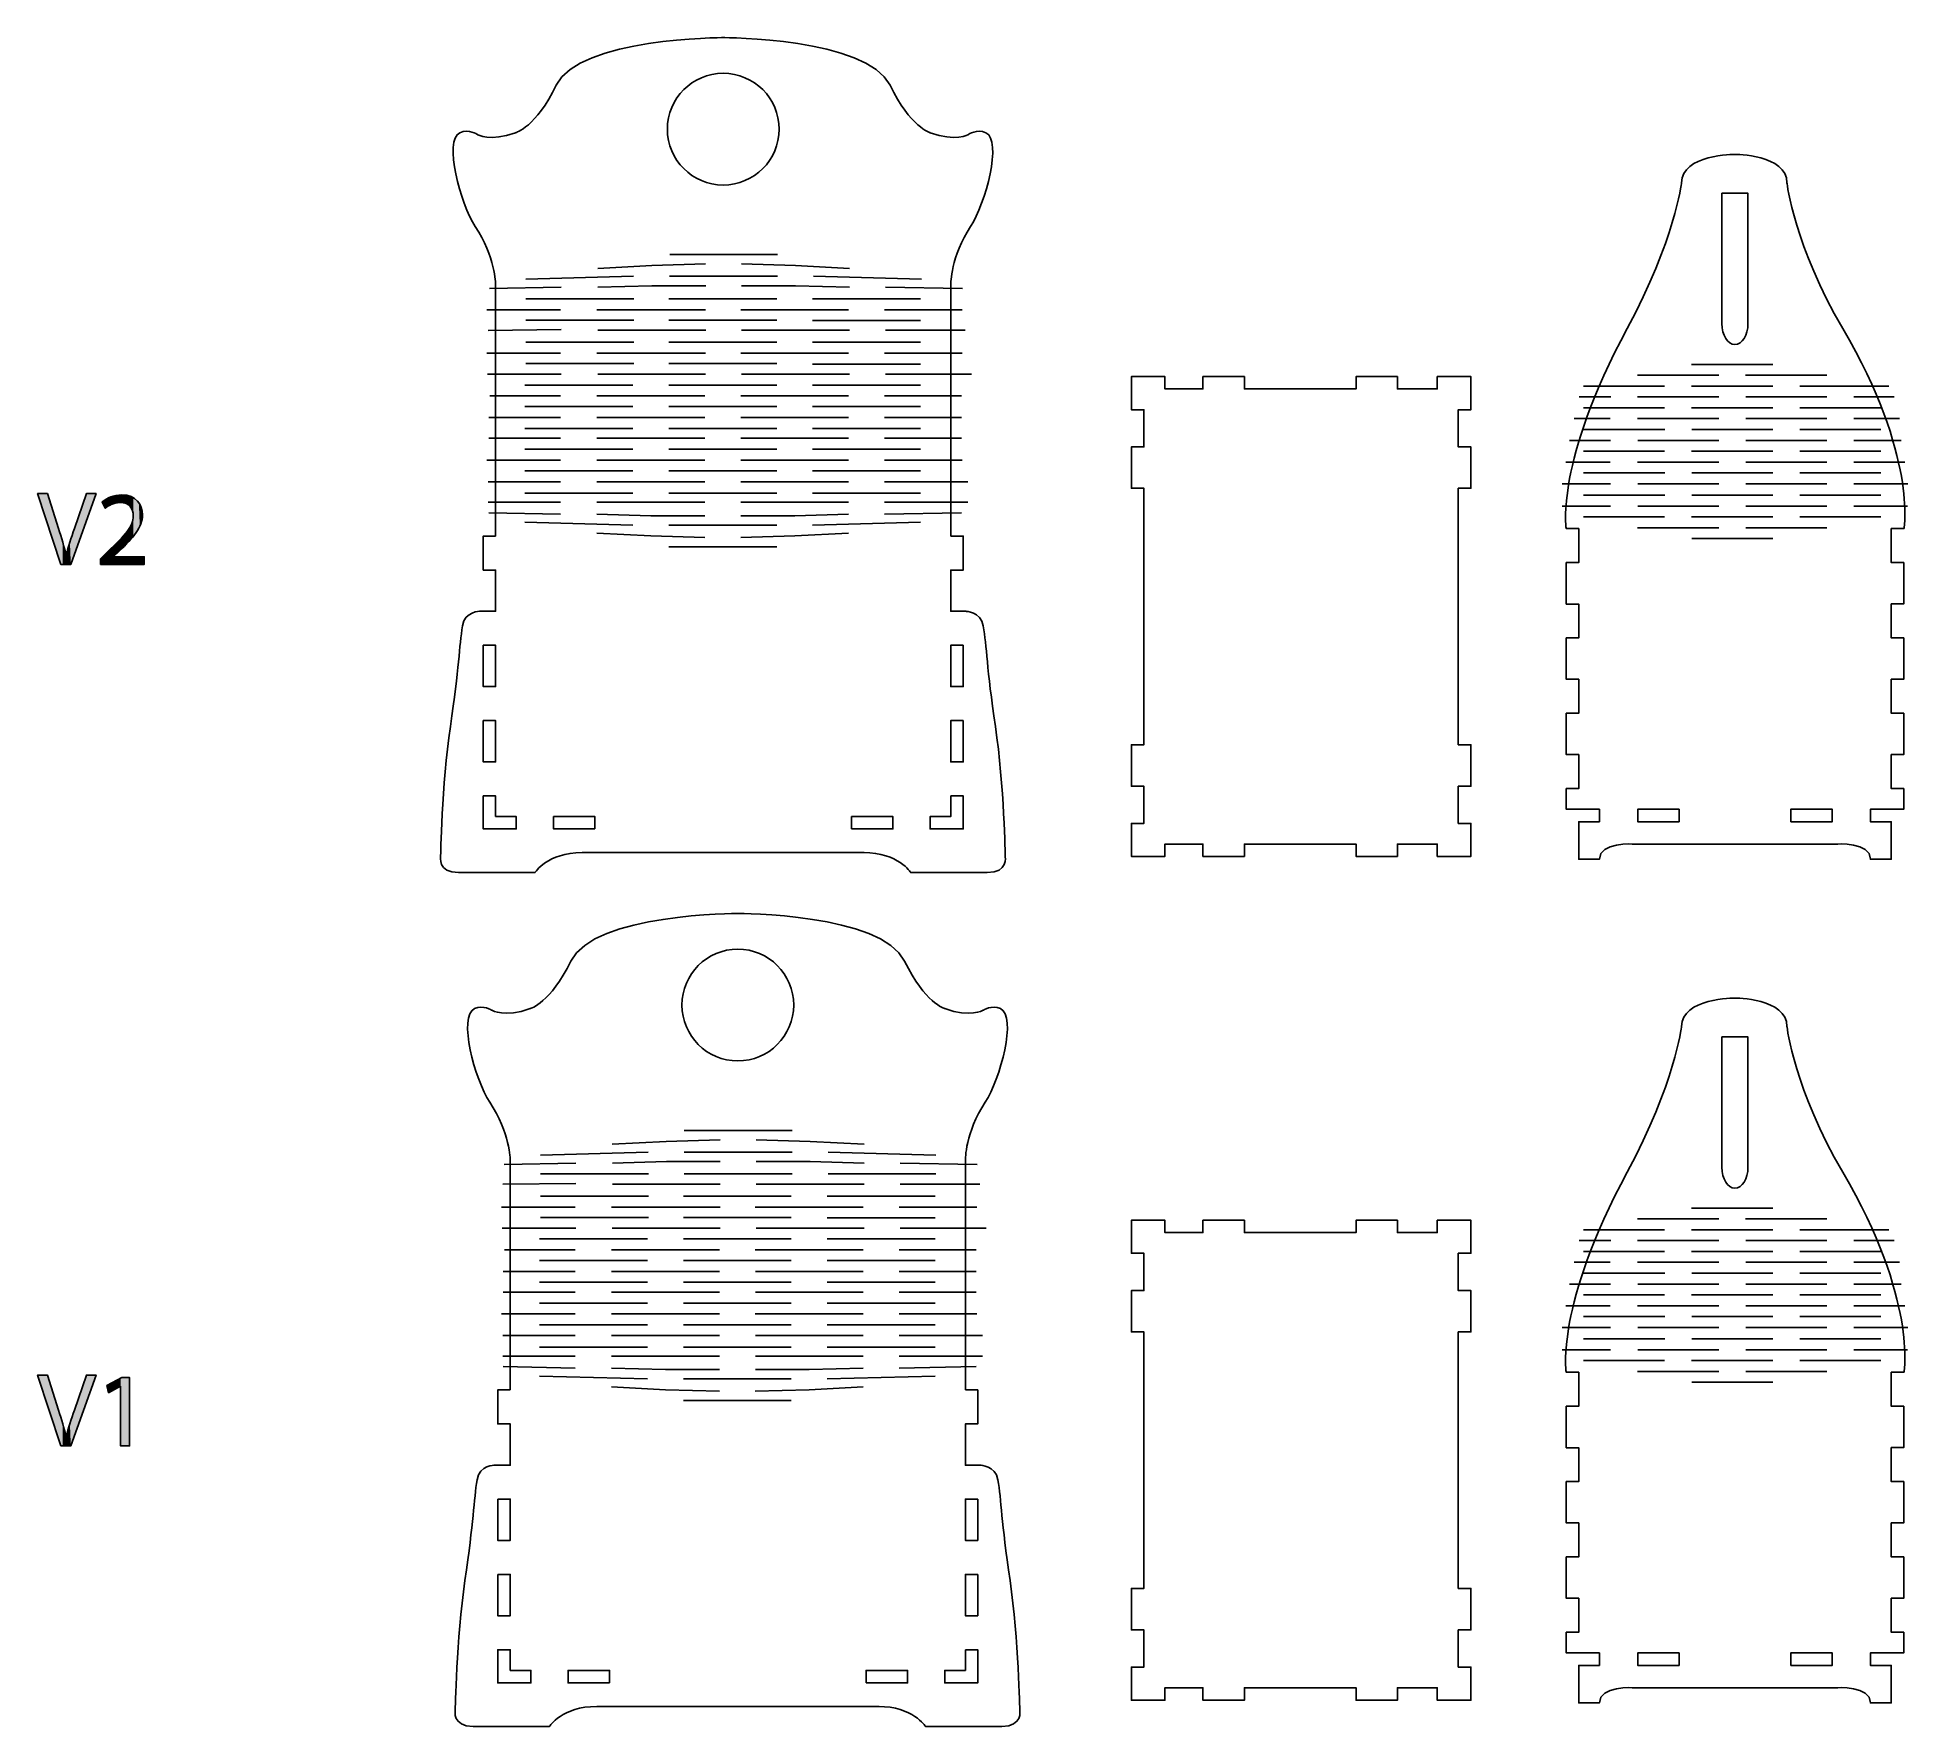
# Model space of a CAD drawing. Extents: x -168 to 286, y -316 to 92.
import ezdxf

# ---------------------------------------------------------------- set-up
doc = ezdxf.new("R2010")
doc.units = 0
doc.layers.add('CALQUE_1', color=7, linetype='CONTINUOUS')

# ---------------------------------------------------------------- blocks, each defined once
blk = doc.blocks.new('BLOCK_2')
at = {"layer": 'CALQUE_1', "color": 7}
blk.add_lwpolyline([(31.68, -211.24), (18.65, -211.24)], dxfattribs=at)
blk = doc.blocks.new('BLOCK_3')
at = {"layer": 'CALQUE_1', "color": 7}
blk.add_lwpolyline([(40.36, -211.24), (58.97, -211.24)], dxfattribs=at)
blk = doc.blocks.new('BLOCK_4')
at = {"layer": 'CALQUE_1', "color": 7}
blk.add_lwpolyline([(-3.07, -211.24), (-16.1, -211.24)], dxfattribs=at)
blk = doc.blocks.new('BLOCK_5')
at = {"layer": 'CALQUE_1', "color": 7}
blk.add_lwpolyline([(5.62, -211.24), (18.65, -211.24)], dxfattribs=at)
blk = doc.blocks.new('BLOCK_6')
at = {"layer": 'CALQUE_1', "color": 7}
blk.add_lwpolyline([(-29.13, -211.24), (-16.1, -211.24)], dxfattribs=at)
blk = doc.blocks.new('BLOCK_7')
at = {"layer": 'CALQUE_1', "color": 7}
blk.add_lwpolyline([(-37.95, -211.24), (-55.28, -211.24)], dxfattribs=at)
blk = doc.blocks.new('BLOCK_8')
at = {"layer": 'CALQUE_1', "color": 7}
blk.add_lwpolyline([(31.68, -221.73), (18.65, -221.73)], dxfattribs=at)
blk = doc.blocks.new('BLOCK_9')
at = {"layer": 'CALQUE_1', "color": 7}
blk.add_lwpolyline([(40.36, -221.73), (60.51, -221.73)], dxfattribs=at)
blk = doc.blocks.new('BLOCK_10')
at = {"layer": 'CALQUE_1', "color": 1}
blk.add_lwpolyline([(22.99, -219.11), (49.06, -219.11)], dxfattribs=at)
blk = doc.blocks.new('BLOCK_11')
at = {"layer": 'CALQUE_1', "color": 7}
blk.add_lwpolyline([(-3.07, -221.73), (-16.1, -221.73)], dxfattribs=at)
blk = doc.blocks.new('BLOCK_12')
at = {"layer": 'CALQUE_1', "color": 7}
blk.add_lwpolyline([(5.62, -221.73), (18.65, -221.73)], dxfattribs=at)
blk = doc.blocks.new('BLOCK_13')
at = {"layer": 'CALQUE_1', "color": 1}
blk.add_lwpolyline([(-11.77, -219.11), (14.3, -219.11)], dxfattribs=at)
blk = doc.blocks.new('BLOCK_14')
at = {"layer": 'CALQUE_1', "color": 7}
blk.add_lwpolyline([(-29.13, -221.73), (-16.1, -221.73)], dxfattribs=at)
blk = doc.blocks.new('BLOCK_15')
at = {"layer": 'CALQUE_1', "color": 7}
blk.add_lwpolyline([(-37.95, -221.73), (-55.39, -221.73)], dxfattribs=at)
blk = doc.blocks.new('BLOCK_16')
at = {"layer": 'CALQUE_1', "color": 7}
blk.add_lwpolyline([(31.68, -226.69), (18.65, -226.69)], dxfattribs=at)
blk = doc.blocks.new('BLOCK_17')
at = {"layer": 'CALQUE_1', "color": 7}
blk.add_lwpolyline([(40.36, -226.69), (60.51, -226.69)], dxfattribs=at)
blk = doc.blocks.new('BLOCK_18')
at = {"layer": 'CALQUE_1', "color": 7}
blk.add_lwpolyline([(-3.07, -226.69), (-16.1, -226.69)], dxfattribs=at)
blk = doc.blocks.new('BLOCK_19')
at = {"layer": 'CALQUE_1', "color": 7}
blk.add_lwpolyline([(5.62, -226.69), (18.65, -226.69)], dxfattribs=at)
blk = doc.blocks.new('BLOCK_20')
at = {"layer": 'CALQUE_1', "color": 7}
blk.add_lwpolyline([(-29.13, -226.69), (-16.1, -226.69)], dxfattribs=at)
blk = doc.blocks.new('BLOCK_21')
at = {"layer": 'CALQUE_1', "color": 7}
blk.add_lwpolyline([(-37.95, -226.69), (-55.39, -226.69)], dxfattribs=at)
blk = doc.blocks.new('BLOCK_22')
at = {"layer": 'CALQUE_1', "color": 1}
blk.add_lwpolyline([(-46.53, -219.11), (-20.46, -219.11)], dxfattribs=at)
blk = doc.blocks.new('BLOCK_23')
at = {"layer": 'CALQUE_1', "color": 1}
blk.add_lwpolyline([(22.99, -219.11), (49.06, -219.11)], dxfattribs=at)
blk = doc.blocks.new('BLOCK_24')
at = {"layer": 'CALQUE_1', "color": 7}
blk.add_lwpolyline([(31.68, -216.49), (18.64, -216.49)], dxfattribs=at)
blk = doc.blocks.new('BLOCK_25')
at = {"layer": 'CALQUE_1', "color": 7}
blk.add_lwpolyline([(40.37, -216.49), (59.14, -216.49)], dxfattribs=at)
blk = doc.blocks.new('BLOCK_26')
at = {"layer": 'CALQUE_1', "color": 1}
blk.add_lwpolyline([(22.98, -213.86), (49.06, -213.86)], dxfattribs=at)
blk = doc.blocks.new('BLOCK_27')
at = {"layer": 'CALQUE_1', "color": 1}
blk.add_lwpolyline([(-11.77, -219.11), (14.3, -219.11)], dxfattribs=at)
blk = doc.blocks.new('BLOCK_28')
at = {"layer": 'CALQUE_1', "color": 7}
blk.add_lwpolyline([(-3.08, -216.49), (-16.12, -216.49)], dxfattribs=at)
blk = doc.blocks.new('BLOCK_29')
at = {"layer": 'CALQUE_1', "color": 7}
blk.add_lwpolyline([(5.6, -216.49), (18.64, -216.49)], dxfattribs=at)
blk = doc.blocks.new('BLOCK_30')
at = {"layer": 'CALQUE_1', "color": 7}
blk.add_lwpolyline([(-55.74, -216.49), (-37.96, -216.49)], dxfattribs=at)
blk = doc.blocks.new('BLOCK_31')
at = {"layer": 'CALQUE_1', "color": 1}
blk.add_lwpolyline([(-11.78, -213.86), (14.29, -213.86)], dxfattribs=at)
blk = doc.blocks.new('BLOCK_32')
at = {"layer": 'CALQUE_1', "color": 1}
blk.add_lwpolyline([(-46.53, -219.11), (-20.46, -219.11)], dxfattribs=at)
blk = doc.blocks.new('BLOCK_33')
at = {"layer": 'CALQUE_1', "color": 7}
blk.add_lwpolyline([(-29.15, -216.49), (-16.12, -216.49)], dxfattribs=at)
blk = doc.blocks.new('BLOCK_34')
at = {"layer": 'CALQUE_1', "color": 1}
blk.add_lwpolyline([(-46.55, -213.86), (-20.47, -213.86)], dxfattribs=at)
blk = doc.blocks.new('BLOCK_35')
at = {"layer": 'CALQUE_1', "color": 1}
blk.add_lwpolyline([(22.98, -213.86), (49.06, -213.86)], dxfattribs=at)
blk = doc.blocks.new('BLOCK_36')
at = {"layer": 'CALQUE_1', "color": 1}
blk.add_lwpolyline([(-11.78, -213.86), (14.29, -213.86)], dxfattribs=at)
blk = doc.blocks.new('BLOCK_37')
at = {"layer": 'CALQUE_1', "color": 1}
blk.add_lwpolyline([(-46.55, -213.86), (-20.47, -213.86)], dxfattribs=at)
blk = doc.blocks.new('BLOCK_38')
at = {"layer": 'CALQUE_1', "color": 7}
blk.add_lwpolyline([(31.68, -206.21), (18.65, -206.21)], dxfattribs=at)
blk = doc.blocks.new('BLOCK_39')
at = {"layer": 'CALQUE_1', "color": 7}
blk.add_lwpolyline([(40.36, -206.21), (58.97, -206.21)], dxfattribs=at)
blk = doc.blocks.new('BLOCK_40')
at = {"layer": 'CALQUE_1', "color": 1}
blk.add_lwpolyline([(22.99, -203.59), (49.06, -203.59)], dxfattribs=at)
blk = doc.blocks.new('BLOCK_41')
at = {"layer": 'CALQUE_1', "color": 7}
blk.add_lwpolyline([(-3.07, -206.21), (-16.1, -206.21)], dxfattribs=at)
blk = doc.blocks.new('BLOCK_42')
at = {"layer": 'CALQUE_1', "color": 7}
blk.add_lwpolyline([(5.62, -206.21), (18.65, -206.21)], dxfattribs=at)
blk = doc.blocks.new('BLOCK_43')
at = {"layer": 'CALQUE_1', "color": 1}
blk.add_lwpolyline([(-11.77, -203.59), (14.3, -203.59)], dxfattribs=at)
blk = doc.blocks.new('BLOCK_44')
at = {"layer": 'CALQUE_1', "color": 7}
blk.add_lwpolyline([(-29.13, -206.21), (-16.1, -206.21)], dxfattribs=at)
blk = doc.blocks.new('BLOCK_45')
at = {"layer": 'CALQUE_1', "color": 7}
blk.add_lwpolyline([(-37.95, -206.21), (-55.28, -206.21)], dxfattribs=at)
blk = doc.blocks.new('BLOCK_46')
at = {"layer": 'CALQUE_1', "color": 1}
blk.add_lwpolyline([(-46.53, -203.59), (-20.46, -203.59)], dxfattribs=at)
blk = doc.blocks.new('BLOCK_47')
at = {"layer": 'CALQUE_1', "color": 1}
blk.add_lwpolyline([(22.99, -203.59), (49.06, -203.59)], dxfattribs=at)
blk = doc.blocks.new('BLOCK_48')
at = {"layer": 'CALQUE_1', "color": 7}
blk.add_lwpolyline([(31.68, -200.96), (18.64, -200.96)], dxfattribs=at)
blk = doc.blocks.new('BLOCK_49')
at = {"layer": 'CALQUE_1', "color": 7}
blk.add_lwpolyline([(40.37, -200.96), (58.98, -200.96)], dxfattribs=at)
blk = doc.blocks.new('BLOCK_50')
at = {"layer": 'CALQUE_1', "color": 1}
blk.add_lwpolyline([(-11.77, -203.59), (14.3, -203.59)], dxfattribs=at)
blk = doc.blocks.new('BLOCK_51')
at = {"layer": 'CALQUE_1', "color": 7}
blk.add_lwpolyline([(-3.08, -200.96), (-16.12, -200.96)], dxfattribs=at)
blk = doc.blocks.new('BLOCK_52')
at = {"layer": 'CALQUE_1', "color": 7}
blk.add_lwpolyline([(5.6, -200.96), (18.64, -200.96)], dxfattribs=at)
blk = doc.blocks.new('BLOCK_53')
at = {"layer": 'CALQUE_1', "color": 7}
blk.add_lwpolyline([(-55.03, -200.96), (-37.96, -200.96)], dxfattribs=at)
blk = doc.blocks.new('BLOCK_54')
at = {"layer": 'CALQUE_1', "color": 1}
blk.add_lwpolyline([(-46.53, -203.59), (-20.46, -203.59)], dxfattribs=at)
blk = doc.blocks.new('BLOCK_55')
at = {"layer": 'CALQUE_1', "color": 7}
blk.add_lwpolyline([(-29.15, -200.96), (-16.12, -200.96)], dxfattribs=at)
blk = doc.blocks.new('BLOCK_56')
at = {"layer": 'CALQUE_1', "color": 1}
blk.add_lwpolyline([(22.98, -208.84), (49.06, -208.84)], dxfattribs=at)
blk = doc.blocks.new('BLOCK_57')
at = {"layer": 'CALQUE_1', "color": 1}
blk.add_lwpolyline([(-11.78, -208.84), (14.29, -208.84)], dxfattribs=at)
blk = doc.blocks.new('BLOCK_58')
at = {"layer": 'CALQUE_1', "color": 1}
blk.add_lwpolyline([(-46.55, -208.84), (-20.47, -208.84)], dxfattribs=at)
blk = doc.blocks.new('BLOCK_59')
at = {"layer": 'CALQUE_1', "color": 1}
blk.add_lwpolyline([(22.98, -208.84), (49.06, -208.84)], dxfattribs=at)
blk = doc.blocks.new('BLOCK_60')
at = {"layer": 'CALQUE_1', "color": 1}
blk.add_lwpolyline([(-11.78, -208.84), (14.29, -208.84)], dxfattribs=at)
blk = doc.blocks.new('BLOCK_61')
at = {"layer": 'CALQUE_1', "color": 1}
blk.add_lwpolyline([(-46.55, -208.84), (-20.47, -208.84)], dxfattribs=at)
blk = doc.blocks.new('BLOCK_62')
at = {"layer": 'CALQUE_1', "color": 1}
blk.add_lwpolyline([(22.98, -198.36), (49.06, -198.36)], dxfattribs=at)
blk = doc.blocks.new('BLOCK_63')
at = {"layer": 'CALQUE_1', "color": 1}
blk.add_lwpolyline([(-11.78, -198.36), (14.29, -198.36)], dxfattribs=at)
blk = doc.blocks.new('BLOCK_64')
at = {"layer": 'CALQUE_1', "color": 1}
blk.add_lwpolyline([(-46.55, -198.36), (-20.47, -198.36)], dxfattribs=at)
blk = doc.blocks.new('BLOCK_65')
at = {"layer": 'CALQUE_1', "color": 1}
blk.add_lwpolyline([(22.98, -198.36), (49.06, -198.36)], dxfattribs=at)
blk = doc.blocks.new('BLOCK_66')
at = {"layer": 'CALQUE_1', "color": 1}
blk.add_lwpolyline([(-11.78, -198.36), (14.29, -198.36)], dxfattribs=at)
blk = doc.blocks.new('BLOCK_67')
at = {"layer": 'CALQUE_1', "color": 1}
blk.add_lwpolyline([(-46.55, -198.36), (-20.47, -198.36)], dxfattribs=at)
blk = doc.blocks.new('BLOCK_68')
at = {"layer": 'CALQUE_1', "color": 7}
blk.add_lwpolyline([(31.68, -229.58), (18.65, -229.93)], dxfattribs=at)
blk = doc.blocks.new('BLOCK_69')
at = {"layer": 'CALQUE_1', "color": 7}
blk.add_lwpolyline([(40.36, -229.58), (58.97, -229.23)], dxfattribs=at)
blk = doc.blocks.new('BLOCK_70')
at = {"layer": 'CALQUE_1', "color": 1}
blk.add_lwpolyline([(22.99, -224.49), (49.06, -224.49)], dxfattribs=at)
blk = doc.blocks.new('BLOCK_71')
at = {"layer": 'CALQUE_1', "color": 7}
blk.add_lwpolyline([(-3.07, -229.93), (-16.1, -229.93)], dxfattribs=at)
blk = doc.blocks.new('BLOCK_72')
at = {"layer": 'CALQUE_1', "color": 7}
blk.add_lwpolyline([(5.62, -229.93), (18.65, -229.93)], dxfattribs=at)
blk = doc.blocks.new('BLOCK_73')
at = {"layer": 'CALQUE_1', "color": 1}
blk.add_lwpolyline([(-11.77, -224.49), (14.3, -224.49)], dxfattribs=at)
blk = doc.blocks.new('BLOCK_74')
at = {"layer": 'CALQUE_1', "color": 7}
blk.add_lwpolyline([(-29.13, -229.58), (-16.1, -229.93)], dxfattribs=at)
blk = doc.blocks.new('BLOCK_75')
at = {"layer": 'CALQUE_1', "color": 7}
blk.add_lwpolyline([(-37.95, -229.58), (-55.28, -229.23)], dxfattribs=at)
blk = doc.blocks.new('BLOCK_76')
at = {"layer": 'CALQUE_1', "color": 1}
blk.add_lwpolyline([(-46.53, -224.49), (-20.46, -224.49)], dxfattribs=at)
blk = doc.blocks.new('BLOCK_77')
at = {"layer": 'CALQUE_1', "color": 1}
blk.add_lwpolyline([(22.99, -224.49), (49.06, -224.49)], dxfattribs=at)
blk = doc.blocks.new('BLOCK_78')
at = {"layer": 'CALQUE_1', "color": 1}
blk.add_lwpolyline([(-11.77, -224.49), (14.3, -224.49)], dxfattribs=at)
blk = doc.blocks.new('BLOCK_79')
at = {"layer": 'CALQUE_1', "color": 1}
blk.add_lwpolyline([(-46.53, -224.49), (-20.46, -224.49)], dxfattribs=at)
blk = doc.blocks.new('BLOCK_80')
at = {"layer": 'CALQUE_1', "color": 1}
blk.add_lwpolyline([(-11.77, -237.45), (14.3, -237.45)], dxfattribs=at)
blk = doc.blocks.new('BLOCK_81')
at = {"layer": 'CALQUE_1', "color": 7}
blk.add_lwpolyline([(31.68, -234.12), (18.64, -234.83)], dxfattribs=at)
blk = doc.blocks.new('BLOCK_82')
at = {"layer": 'CALQUE_1', "color": 7}
blk.add_lwpolyline([(-3.08, -235.18), (-16.12, -234.83)], dxfattribs=at)
blk = doc.blocks.new('BLOCK_83')
at = {"layer": 'CALQUE_1', "color": 7}
blk.add_lwpolyline([(5.6, -235.18), (18.64, -234.83)], dxfattribs=at)
blk = doc.blocks.new('BLOCK_84')
at = {"layer": 'CALQUE_1', "color": 1}
blk.add_lwpolyline([(-11.78, -232.21), (14.29, -232.21)], dxfattribs=at)
blk = doc.blocks.new('BLOCK_85')
at = {"layer": 'CALQUE_1', "color": 7}
blk.add_lwpolyline([(-29.15, -234.12), (-16.12, -234.83)], dxfattribs=at)
blk = doc.blocks.new('BLOCK_86')
at = {"layer": 'CALQUE_1', "color": 1}
blk.add_lwpolyline([(-46.55, -231.5), (-20.47, -232.21)], dxfattribs=at)
blk = doc.blocks.new('BLOCK_87')
at = {"layer": 'CALQUE_1', "color": 1}
blk.add_lwpolyline([(22.98, -232.21), (49.06, -231.5)], dxfattribs=at)
blk = doc.blocks.new('BLOCK_88')
at = {"layer": 'CALQUE_1', "color": 1}
blk.add_lwpolyline([(-11.78, -232.21), (14.29, -232.21)], dxfattribs=at)
blk = doc.blocks.new('BLOCK_89')
at = {"layer": 'CALQUE_1', "color": 1}
blk.add_lwpolyline([(-46.31, -193.15), (-20.24, -193.15)], dxfattribs=at)
blk = doc.blocks.new('BLOCK_90')
at = {"layer": 'CALQUE_1', "color": 7}
blk.add_lwpolyline([(31.9, -195.77), (18.86, -195.77)], dxfattribs=at)
blk = doc.blocks.new('BLOCK_91')
at = {"layer": 'CALQUE_1', "color": 7}
blk.add_lwpolyline([(40.58, -195.77), (61.42, -195.77)], dxfattribs=at)
blk = doc.blocks.new('BLOCK_92')
at = {"layer": 'CALQUE_1', "color": 7}
blk.add_lwpolyline([(-2.87, -195.77), (-15.9, -195.77)], dxfattribs=at)
blk = doc.blocks.new('BLOCK_93')
at = {"layer": 'CALQUE_1', "color": 7}
blk.add_lwpolyline([(5.82, -195.77), (18.86, -195.77)], dxfattribs=at)
blk = doc.blocks.new('BLOCK_94')
at = {"layer": 'CALQUE_1', "color": 7}
blk.add_lwpolyline([(-55.56, -195.77), (-37.75, -195.77)], dxfattribs=at)
blk = doc.blocks.new('BLOCK_95')
at = {"layer": 'CALQUE_1', "color": 1}
for points in [[(-46.31, -188.04), (-20.24, -188.04)], [(-46.31, -193.15), (-20.24, -193.15)]]:
    blk.add_lwpolyline(points, dxfattribs=at)
blk = doc.blocks.new('BLOCK_96')
at = {"layer": 'CALQUE_1', "color": 7}
blk.add_lwpolyline([(-28.94, -195.77), (-15.9, -195.77)], dxfattribs=at)
blk = doc.blocks.new('BLOCK_97')
at = {"layer": 'CALQUE_1', "color": 1}
blk.add_lwpolyline([(22.99, -193.28), (49.06, -193.28)], dxfattribs=at)
blk = doc.blocks.new('BLOCK_98')
at = {"layer": 'CALQUE_1', "color": 7}
blk.add_lwpolyline([(31.68, -190.66), (5.6, -190.66)], dxfattribs=at)
blk = doc.blocks.new('BLOCK_99')
at = {"layer": 'CALQUE_1', "color": 7}
blk.add_lwpolyline([(40.37, -190.66), (59.14, -190.66)], dxfattribs=at)
blk = doc.blocks.new('BLOCK_100')
at = {"layer": 'CALQUE_1', "color": 1}
blk.add_lwpolyline([(22.98, -188.04), (49.06, -188.04)], dxfattribs=at)
blk = doc.blocks.new('BLOCK_101')
at = {"layer": 'CALQUE_1', "color": 7}
blk.add_lwpolyline([(-55.74, -190.66), (-37.96, -190.66)], dxfattribs=at)
blk = doc.blocks.new('BLOCK_102')
at = {"layer": 'CALQUE_1', "color": 1}
blk.add_lwpolyline([(-11.78, -188.04), (14.29, -188.04)], dxfattribs=at)
blk = doc.blocks.new('BLOCK_103')
at = {"layer": 'CALQUE_1', "color": 7}
blk.add_lwpolyline([(-29.15, -190.66), (-2.87, -190.66)], dxfattribs=at)
blk = doc.blocks.new('BLOCK_104')
at = {"layer": 'CALQUE_1', "color": 1}
blk.add_lwpolyline([(-11.78, -193.15), (14.29, -193.15)], dxfattribs=at)
blk = doc.blocks.new('BLOCK_105')
at = {"layer": 'CALQUE_1', "color": 7}
blk.add_lwpolyline([(31.9, -185.09), (18.86, -185.09)], dxfattribs=at)
blk = doc.blocks.new('BLOCK_106')
at = {"layer": 'CALQUE_1', "color": 7}
blk.add_lwpolyline([(40.58, -185.09), (59.84, -185.09)], dxfattribs=at)
blk = doc.blocks.new('BLOCK_107')
at = {"layer": 'CALQUE_1', "color": 7}
blk.add_lwpolyline([(-2.86, -185.09), (-15.89, -185.09)], dxfattribs=at)
blk = doc.blocks.new('BLOCK_108')
at = {"layer": 'CALQUE_1', "color": 7}
blk.add_lwpolyline([(5.83, -185.09), (18.86, -185.09)], dxfattribs=at)
blk = doc.blocks.new('BLOCK_109')
at = {"layer": 'CALQUE_1', "color": 7}
blk.add_lwpolyline([(-28.92, -185.09), (-15.89, -185.09)], dxfattribs=at)
blk = doc.blocks.new('BLOCK_110')
at = {"layer": 'CALQUE_1', "color": 7}
blk.add_lwpolyline([(-37.74, -184.97), (-55.4, -185.16)], dxfattribs=at)
blk = doc.blocks.new('BLOCK_111')
at = {"layer": 'CALQUE_1', "color": 7}
blk.add_lwpolyline([(31.9, -180.03), (18.86, -179.67)], dxfattribs=at)
blk = doc.blocks.new('BLOCK_112')
at = {"layer": 'CALQUE_1', "color": 7}
blk.add_lwpolyline([(40.58, -180.03), (59.18, -180.38)], dxfattribs=at)
blk = doc.blocks.new('BLOCK_113')
at = {"layer": 'CALQUE_1', "color": 1}
blk.add_lwpolyline([(23.2, -182.65), (49.27, -182.65)], dxfattribs=at)
blk = doc.blocks.new('BLOCK_114')
at = {"layer": 'CALQUE_1', "color": 7}
blk.add_lwpolyline([(-2.86, -179.67), (-15.89, -179.67)], dxfattribs=at)
blk = doc.blocks.new('BLOCK_115')
at = {"layer": 'CALQUE_1', "color": 7}
blk.add_lwpolyline([(5.83, -179.67), (18.86, -179.67)], dxfattribs=at)
blk = doc.blocks.new('BLOCK_116')
at = {"layer": 'CALQUE_1', "color": 1}
blk.add_lwpolyline([(-11.55, -182.65), (14.52, -182.65)], dxfattribs=at)
blk = doc.blocks.new('BLOCK_117')
at = {"layer": 'CALQUE_1', "color": 7}
blk.add_lwpolyline([(-28.92, -180.03), (-15.89, -179.67)], dxfattribs=at)
blk = doc.blocks.new('BLOCK_118')
at = {"layer": 'CALQUE_1', "color": 7}
blk.add_lwpolyline([(-37.74, -180.03), (-55.06, -180.38)], dxfattribs=at)
blk = doc.blocks.new('BLOCK_119')
at = {"layer": 'CALQUE_1', "color": 1}
blk.add_lwpolyline([(-46.31, -182.65), (-20.24, -182.65)], dxfattribs=at)
blk = doc.blocks.new('BLOCK_120')
at = {"layer": 'CALQUE_1', "color": 1}
blk.add_lwpolyline([(23.2, -182.65), (49.27, -182.65)], dxfattribs=at)
blk = doc.blocks.new('BLOCK_121')
at = {"layer": 'CALQUE_1', "color": 1}
blk.add_lwpolyline([(-11.55, -182.65), (14.52, -182.65)], dxfattribs=at)
blk = doc.blocks.new('BLOCK_122')
at = {"layer": 'CALQUE_1', "color": 1}
blk.add_lwpolyline([(-46.31, -182.65), (-20.24, -182.65)], dxfattribs=at)
blk = doc.blocks.new('BLOCK_123')
at = {"layer": 'CALQUE_1', "color": 1}
blk.add_lwpolyline([(-11.55, -172.15), (14.52, -172.15)], dxfattribs=at)
blk = doc.blocks.new('BLOCK_124')
at = {"layer": 'CALQUE_1', "color": 7}
blk.add_lwpolyline([(31.9, -175.48), (18.86, -174.78)], dxfattribs=at)
blk = doc.blocks.new('BLOCK_125')
at = {"layer": 'CALQUE_1', "color": 7}
blk.add_lwpolyline([(-2.87, -174.42), (-15.9, -174.78)], dxfattribs=at)
blk = doc.blocks.new('BLOCK_126')
at = {"layer": 'CALQUE_1', "color": 7}
blk.add_lwpolyline([(5.82, -174.42), (18.86, -174.78)], dxfattribs=at)
blk = doc.blocks.new('BLOCK_127')
at = {"layer": 'CALQUE_1', "color": 1}
blk.add_lwpolyline([(-11.57, -177.4), (14.51, -177.4)], dxfattribs=at)
blk = doc.blocks.new('BLOCK_128')
at = {"layer": 'CALQUE_1', "color": 7}
blk.add_lwpolyline([(-28.94, -175.48), (-15.9, -174.78)], dxfattribs=at)
blk = doc.blocks.new('BLOCK_129')
at = {"layer": 'CALQUE_1', "color": 1}
blk.add_lwpolyline([(-46.33, -178.1), (-20.26, -177.4)], dxfattribs=at)
blk = doc.blocks.new('BLOCK_130')
at = {"layer": 'CALQUE_1', "color": 1}
blk.add_lwpolyline([(23.2, -177.4), (49.27, -178.1)], dxfattribs=at)
blk = doc.blocks.new('BLOCK_131')
at = {"layer": 'CALQUE_1', "color": 1}
blk.add_lwpolyline([(-11.57, -177.4), (14.51, -177.4)], dxfattribs=at)
blk = doc.blocks.new('BLOCK_132')
at = {"layer": 'CALQUE_1', "color": 1}
blk.add_lwpolyline([(264.51, -5.35), (254.72, -5.35)], dxfattribs=at)
blk = doc.blocks.new('BLOCK_133')
at = {"layer": 'CALQUE_1', "color": 1}
blk.add_lwpolyline([(271.03, -5.35), (282.47, -5.35)], dxfattribs=at)
blk = doc.blocks.new('BLOCK_134')
at = {"layer": 'CALQUE_1', "color": 7}
blk.add_lwpolyline([(257.98, -2.73), (277.56, -2.73)], dxfattribs=at)
blk = doc.blocks.new('BLOCK_135')
at = {"layer": 'CALQUE_1', "color": 1}
blk.add_lwpolyline([(238.41, -5.35), (228.63, -5.35)], dxfattribs=at)
blk = doc.blocks.new('BLOCK_136')
at = {"layer": 'CALQUE_1', "color": 1}
blk.add_lwpolyline([(244.94, -5.35), (254.72, -5.35)], dxfattribs=at)
blk = doc.blocks.new('BLOCK_137')
at = {"layer": 'CALQUE_1', "color": 7}
blk.add_lwpolyline([(231.88, -2.73), (251.46, -2.73)], dxfattribs=at)
blk = doc.blocks.new('BLOCK_138')
at = {"layer": 'CALQUE_1', "color": 1}
blk.add_lwpolyline([(218.84, -5.35), (228.63, -5.35)], dxfattribs=at)
blk = doc.blocks.new('BLOCK_139')
at = {"layer": 'CALQUE_1', "color": 1}
blk.add_lwpolyline([(212.22, -5.35), (202.32, -5.35)], dxfattribs=at)
blk = doc.blocks.new('BLOCK_140')
at = {"layer": 'CALQUE_1', "color": 7}
blk.add_lwpolyline([(205.77, -2.73), (225.35, -2.73)], dxfattribs=at)
blk = doc.blocks.new('BLOCK_141')
at = {"layer": 'CALQUE_1', "color": 7}
blk.add_lwpolyline([(257.98, -2.73), (277.56, -2.73)], dxfattribs=at)
blk = doc.blocks.new('BLOCK_142')
at = {"layer": 'CALQUE_1', "color": 1}
blk.add_lwpolyline([(264.51, -0.11), (254.72, -0.11)], dxfattribs=at)
blk = doc.blocks.new('BLOCK_143')
at = {"layer": 'CALQUE_1', "color": 1}
blk.add_lwpolyline([(271.04, -0.11), (282.08, -0.11)], dxfattribs=at)
blk = doc.blocks.new('BLOCK_144')
at = {"layer": 'CALQUE_1', "color": 7}
blk.add_lwpolyline([(257.98, 2.51), (277.56, 2.51)], dxfattribs=at)
blk = doc.blocks.new('BLOCK_145')
at = {"layer": 'CALQUE_1', "color": 7}
blk.add_lwpolyline([(231.88, -2.73), (251.46, -2.73)], dxfattribs=at)
blk = doc.blocks.new('BLOCK_146')
at = {"layer": 'CALQUE_1', "color": 1}
blk.add_lwpolyline([(238.4, -0.11), (228.61, -0.11)], dxfattribs=at)
blk = doc.blocks.new('BLOCK_147')
at = {"layer": 'CALQUE_1', "color": 1}
blk.add_lwpolyline([(244.93, -0.11), (254.72, -0.11)], dxfattribs=at)
blk = doc.blocks.new('BLOCK_148')
at = {"layer": 'CALQUE_1', "color": 1}
blk.add_lwpolyline([(203.49, -0.11), (212.21, -0.11)], dxfattribs=at)
blk = doc.blocks.new('BLOCK_149')
at = {"layer": 'CALQUE_1', "color": 7}
blk.add_lwpolyline([(231.87, 2.51), (251.45, 2.51)], dxfattribs=at)
blk = doc.blocks.new('BLOCK_150')
at = {"layer": 'CALQUE_1', "color": 7}
blk.add_lwpolyline([(205.77, -2.73), (225.35, -2.73)], dxfattribs=at)
blk = doc.blocks.new('BLOCK_151')
at = {"layer": 'CALQUE_1', "color": 1}
blk.add_lwpolyline([(218.82, -0.11), (228.61, -0.11)], dxfattribs=at)
blk = doc.blocks.new('BLOCK_152')
at = {"layer": 'CALQUE_1', "color": 7}
blk.add_lwpolyline([(205.76, 2.51), (225.34, 2.51)], dxfattribs=at)
blk = doc.blocks.new('BLOCK_153')
at = {"layer": 'CALQUE_1', "color": 7}
blk.add_lwpolyline([(257.98, 2.51), (277.56, 2.51)], dxfattribs=at)
blk = doc.blocks.new('BLOCK_154')
at = {"layer": 'CALQUE_1', "color": 1}
blk.add_lwpolyline([(264.51, 5.14), (254.72, 5.14)], dxfattribs=at)
blk = doc.blocks.new('BLOCK_155')
at = {"layer": 'CALQUE_1', "color": 1}
blk.add_lwpolyline([(271.04, 5.14), (280.83, 5.14)], dxfattribs=at)
blk = doc.blocks.new('BLOCK_156')
at = {"layer": 'CALQUE_1', "color": 1}
blk.add_lwpolyline([(204.7, 5.14), (212.35, 5.14)], dxfattribs=at)
blk = doc.blocks.new('BLOCK_157')
at = {"layer": 'CALQUE_1', "color": 7}
blk.add_lwpolyline([(257.98, 7.76), (277.56, 7.76)], dxfattribs=at)
blk = doc.blocks.new('BLOCK_158')
at = {"layer": 'CALQUE_1', "color": 7}
blk.add_lwpolyline([(231.87, 2.51), (251.45, 2.51)], dxfattribs=at)
blk = doc.blocks.new('BLOCK_159')
at = {"layer": 'CALQUE_1', "color": 1}
blk.add_lwpolyline([(238.4, 5.14), (228.61, 5.14)], dxfattribs=at)
blk = doc.blocks.new('BLOCK_160')
at = {"layer": 'CALQUE_1', "color": 1}
blk.add_lwpolyline([(244.93, 5.14), (254.72, 5.14)], dxfattribs=at)
blk = doc.blocks.new('BLOCK_161')
at = {"layer": 'CALQUE_1', "color": 7}
blk.add_lwpolyline([(231.87, 7.76), (251.45, 7.76)], dxfattribs=at)
blk = doc.blocks.new('BLOCK_162')
at = {"layer": 'CALQUE_1', "color": 7}
blk.add_lwpolyline([(205.76, 2.51), (225.34, 2.51)], dxfattribs=at)
blk = doc.blocks.new('BLOCK_163')
at = {"layer": 'CALQUE_1', "color": 1}
blk.add_lwpolyline([(218.82, 5.14), (228.61, 5.14)], dxfattribs=at)
blk = doc.blocks.new('BLOCK_164')
at = {"layer": 'CALQUE_1', "color": 1}
blk.add_lwpolyline([(264.51, -15.85), (254.72, -15.85)], dxfattribs=at)
blk = doc.blocks.new('BLOCK_165')
at = {"layer": 'CALQUE_1', "color": 1}
blk.add_lwpolyline([(271.03, -15.85), (284.1, -15.85)], dxfattribs=at)
blk = doc.blocks.new('BLOCK_166')
at = {"layer": 'CALQUE_1', "color": 7}
blk.add_lwpolyline([(257.98, -13.23), (277.56, -13.23)], dxfattribs=at)
blk = doc.blocks.new('BLOCK_167')
at = {"layer": 'CALQUE_1', "color": 1}
blk.add_lwpolyline([(238.41, -15.85), (228.63, -15.85)], dxfattribs=at)
blk = doc.blocks.new('BLOCK_168')
at = {"layer": 'CALQUE_1', "color": 1}
blk.add_lwpolyline([(244.94, -15.85), (254.72, -15.85)], dxfattribs=at)
blk = doc.blocks.new('BLOCK_169')
at = {"layer": 'CALQUE_1', "color": 7}
blk.add_lwpolyline([(231.88, -13.23), (251.46, -13.23)], dxfattribs=at)
blk = doc.blocks.new('BLOCK_170')
at = {"layer": 'CALQUE_1', "color": 1}
blk.add_lwpolyline([(218.84, -15.85), (228.63, -15.85)], dxfattribs=at)
blk = doc.blocks.new('BLOCK_171')
at = {"layer": 'CALQUE_1', "color": 1}
blk.add_lwpolyline([(212.22, -15.85), (200.62, -15.85)], dxfattribs=at)
blk = doc.blocks.new('BLOCK_172')
at = {"layer": 'CALQUE_1', "color": 7}
blk.add_lwpolyline([(205.77, -13.23), (225.35, -13.23)], dxfattribs=at)
blk = doc.blocks.new('BLOCK_173')
at = {"layer": 'CALQUE_1', "color": 7}
blk.add_lwpolyline([(257.98, -13.23), (277.56, -13.23)], dxfattribs=at)
blk = doc.blocks.new('BLOCK_174')
at = {"layer": 'CALQUE_1', "color": 1}
blk.add_lwpolyline([(264.51, -10.6), (254.72, -10.6)], dxfattribs=at)
blk = doc.blocks.new('BLOCK_175')
at = {"layer": 'CALQUE_1', "color": 1}
blk.add_lwpolyline([(271.04, -10.6), (283.37, -10.6)], dxfattribs=at)
blk = doc.blocks.new('BLOCK_176')
at = {"layer": 'CALQUE_1', "color": 7}
blk.add_lwpolyline([(257.98, -7.98), (277.56, -7.98)], dxfattribs=at)
blk = doc.blocks.new('BLOCK_177')
at = {"layer": 'CALQUE_1', "color": 7}
blk.add_lwpolyline([(231.88, -13.23), (251.46, -13.23)], dxfattribs=at)
blk = doc.blocks.new('BLOCK_178')
at = {"layer": 'CALQUE_1', "color": 1}
blk.add_lwpolyline([(238.4, -10.6), (228.61, -10.6)], dxfattribs=at)
blk = doc.blocks.new('BLOCK_179')
at = {"layer": 'CALQUE_1', "color": 1}
blk.add_lwpolyline([(244.93, -10.6), (254.72, -10.6)], dxfattribs=at)
blk = doc.blocks.new('BLOCK_180')
at = {"layer": 'CALQUE_1', "color": 1}
blk.add_lwpolyline([(201.5, -10.6), (212.21, -10.6)], dxfattribs=at)
blk = doc.blocks.new('BLOCK_181')
at = {"layer": 'CALQUE_1', "color": 7}
blk.add_lwpolyline([(231.87, -7.98), (251.45, -7.98)], dxfattribs=at)
blk = doc.blocks.new('BLOCK_182')
at = {"layer": 'CALQUE_1', "color": 7}
blk.add_lwpolyline([(205.77, -13.23), (225.35, -13.23)], dxfattribs=at)
blk = doc.blocks.new('BLOCK_183')
at = {"layer": 'CALQUE_1', "color": 1}
blk.add_lwpolyline([(218.82, -10.6), (228.61, -10.6)], dxfattribs=at)
blk = doc.blocks.new('BLOCK_184')
at = {"layer": 'CALQUE_1', "color": 7}
blk.add_lwpolyline([(205.76, -7.98), (225.34, -7.98)], dxfattribs=at)
blk = doc.blocks.new('BLOCK_185')
at = {"layer": 'CALQUE_1', "color": 7}
blk.add_lwpolyline([(257.98, -7.98), (277.56, -7.98)], dxfattribs=at)
blk = doc.blocks.new('BLOCK_186')
at = {"layer": 'CALQUE_1', "color": 7}
blk.add_lwpolyline([(231.87, -7.98), (251.45, -7.98)], dxfattribs=at)
blk = doc.blocks.new('BLOCK_187')
at = {"layer": 'CALQUE_1', "color": 7}
blk.add_lwpolyline([(205.76, -7.98), (225.34, -7.98)], dxfattribs=at)
blk = doc.blocks.new('BLOCK_188')
at = {"layer": 'CALQUE_1', "color": 1}
blk.add_lwpolyline([(264.51, -21.23), (254.72, -21.23)], dxfattribs=at)
blk = doc.blocks.new('BLOCK_189')
at = {"layer": 'CALQUE_1', "color": 1}
blk.add_lwpolyline([(271.03, -21.23), (284.03, -21.23)], dxfattribs=at)
blk = doc.blocks.new('BLOCK_190')
at = {"layer": 'CALQUE_1', "color": 7}
blk.add_lwpolyline([(257.98, -18.61), (277.56, -18.61)], dxfattribs=at)
blk = doc.blocks.new('BLOCK_191')
at = {"layer": 'CALQUE_1', "color": 1}
blk.add_lwpolyline([(238.41, -21.23), (228.63, -21.23)], dxfattribs=at)
blk = doc.blocks.new('BLOCK_192')
at = {"layer": 'CALQUE_1', "color": 1}
blk.add_lwpolyline([(244.94, -21.23), (254.72, -21.23)], dxfattribs=at)
blk = doc.blocks.new('BLOCK_193')
at = {"layer": 'CALQUE_1', "color": 7}
blk.add_lwpolyline([(231.88, -18.61), (251.46, -18.61)], dxfattribs=at)
blk = doc.blocks.new('BLOCK_194')
at = {"layer": 'CALQUE_1', "color": 1}
blk.add_lwpolyline([(218.84, -21.23), (228.63, -21.23)], dxfattribs=at)
blk = doc.blocks.new('BLOCK_195')
at = {"layer": 'CALQUE_1', "color": 1}
blk.add_lwpolyline([(212.22, -21.23), (200.57, -21.23)], dxfattribs=at)
blk = doc.blocks.new('BLOCK_196')
at = {"layer": 'CALQUE_1', "color": 7}
blk.add_lwpolyline([(205.77, -18.61), (225.35, -18.61)], dxfattribs=at)
blk = doc.blocks.new('BLOCK_197')
at = {"layer": 'CALQUE_1', "color": 7}
blk.add_lwpolyline([(257.98, -18.61), (277.56, -18.61)], dxfattribs=at)
blk = doc.blocks.new('BLOCK_198')
at = {"layer": 'CALQUE_1', "color": 7}
blk.add_lwpolyline([(231.88, -18.61), (251.46, -18.61)], dxfattribs=at)
blk = doc.blocks.new('BLOCK_199')
at = {"layer": 'CALQUE_1', "color": 7}
blk.add_lwpolyline([(205.77, -18.61), (225.35, -18.61)], dxfattribs=at)
blk = doc.blocks.new('BLOCK_200')
at = {"layer": 'CALQUE_1', "color": 7}
blk.add_lwpolyline([(231.88, -29.1), (251.46, -29.1)], dxfattribs=at)
blk = doc.blocks.new('BLOCK_201')
at = {"layer": 'CALQUE_1', "color": 1}
blk.add_lwpolyline([(264.51, -26.48), (254.72, -26.48)], dxfattribs=at)
blk = doc.blocks.new('BLOCK_202')
at = {"layer": 'CALQUE_1', "color": 7}
blk.add_lwpolyline([(257.98, -23.86), (277.56, -23.86)], dxfattribs=at)
blk = doc.blocks.new('BLOCK_203')
at = {"layer": 'CALQUE_1', "color": 7}
blk.add_lwpolyline([(231.88, -29.1), (251.46, -29.1)], dxfattribs=at)
blk = doc.blocks.new('BLOCK_204')
at = {"layer": 'CALQUE_1', "color": 1}
blk.add_lwpolyline([(238.4, -26.48), (228.61, -26.48)], dxfattribs=at)
blk = doc.blocks.new('BLOCK_205')
at = {"layer": 'CALQUE_1', "color": 1}
blk.add_lwpolyline([(244.93, -26.48), (254.72, -26.48)], dxfattribs=at)
blk = doc.blocks.new('BLOCK_206')
at = {"layer": 'CALQUE_1', "color": 7}
blk.add_lwpolyline([(231.87, -23.86), (251.45, -23.86)], dxfattribs=at)
blk = doc.blocks.new('BLOCK_207')
at = {"layer": 'CALQUE_1', "color": 1}
blk.add_lwpolyline([(218.82, -26.48), (228.61, -26.48)], dxfattribs=at)
blk = doc.blocks.new('BLOCK_208')
at = {"layer": 'CALQUE_1', "color": 7}
blk.add_lwpolyline([(205.76, -23.86), (225.34, -23.86)], dxfattribs=at)
blk = doc.blocks.new('BLOCK_209')
at = {"layer": 'CALQUE_1', "color": 7}
blk.add_lwpolyline([(257.98, -23.86), (277.56, -23.86)], dxfattribs=at)
blk = doc.blocks.new('BLOCK_210')
at = {"layer": 'CALQUE_1', "color": 7}
blk.add_lwpolyline([(231.87, -23.86), (251.45, -23.86)], dxfattribs=at)
blk = doc.blocks.new('BLOCK_211')
at = {"layer": 'CALQUE_1', "color": 7}
blk.add_lwpolyline([(205.76, -23.86), (225.34, -23.86)], dxfattribs=at)
blk = doc.blocks.new('BLOCK_212')
at = {"layer": 'CALQUE_1', "color": 7}
blk.add_lwpolyline([(205.76, 7.76), (225.34, 7.76)], dxfattribs=at)
blk = doc.blocks.new('BLOCK_213')
at = {"layer": 'CALQUE_1', "color": 7}
blk.add_lwpolyline([(257.98, 7.76), (279.51, 7.76)], dxfattribs=at)
blk = doc.blocks.new('BLOCK_214')
at = {"layer": 'CALQUE_1', "color": 1}
blk.add_lwpolyline([(264.51, 10.39), (254.71, 10.39)], dxfattribs=at)
blk = doc.blocks.new('BLOCK_215')
at = {"layer": 'CALQUE_1', "color": 7}
blk.add_lwpolyline([(231.87, 7.76), (251.45, 7.76)], dxfattribs=at)
blk = doc.blocks.new('BLOCK_216')
at = {"layer": 'CALQUE_1', "color": 1}
blk.add_lwpolyline([(238.4, 10.39), (228.6, 10.39)], dxfattribs=at)
blk = doc.blocks.new('BLOCK_217')
at = {"layer": 'CALQUE_1', "color": 1}
blk.add_lwpolyline([(244.92, 10.39), (254.71, 10.39)], dxfattribs=at)
blk = doc.blocks.new('BLOCK_218')
at = {"layer": 'CALQUE_1', "color": 7}
blk.add_lwpolyline([(231.87, 13.01), (251.45, 13.01)], dxfattribs=at)
blk = doc.blocks.new('BLOCK_219')
at = {"layer": 'CALQUE_1', "color": 7}
blk.add_lwpolyline([(205.76, 7.76), (225.34, 7.76)], dxfattribs=at)
blk = doc.blocks.new('BLOCK_220')
at = {"layer": 'CALQUE_1', "color": 1}
blk.add_lwpolyline([(218.81, 10.39), (228.6, 10.39)], dxfattribs=at)
blk = doc.blocks.new('BLOCK_221')
at = {"layer": 'CALQUE_1', "color": 1}
blk.add_lwpolyline([(264.51, -209.26), (254.72, -209.26)], dxfattribs=at)
blk = doc.blocks.new('BLOCK_222')
at = {"layer": 'CALQUE_1', "color": 1}
blk.add_lwpolyline([(271.03, -209.26), (282.47, -209.26)], dxfattribs=at)
blk = doc.blocks.new('BLOCK_223')
at = {"layer": 'CALQUE_1', "color": 7}
blk.add_lwpolyline([(257.98, -206.64), (277.56, -206.64)], dxfattribs=at)
blk = doc.blocks.new('BLOCK_224')
at = {"layer": 'CALQUE_1', "color": 1}
blk.add_lwpolyline([(238.41, -209.26), (228.63, -209.26)], dxfattribs=at)
blk = doc.blocks.new('BLOCK_225')
at = {"layer": 'CALQUE_1', "color": 1}
blk.add_lwpolyline([(244.94, -209.26), (254.72, -209.26)], dxfattribs=at)
blk = doc.blocks.new('BLOCK_226')
at = {"layer": 'CALQUE_1', "color": 7}
blk.add_lwpolyline([(231.88, -206.64), (251.46, -206.64)], dxfattribs=at)
blk = doc.blocks.new('BLOCK_227')
at = {"layer": 'CALQUE_1', "color": 1}
blk.add_lwpolyline([(218.84, -209.26), (228.63, -209.26)], dxfattribs=at)
blk = doc.blocks.new('BLOCK_228')
at = {"layer": 'CALQUE_1', "color": 1}
blk.add_lwpolyline([(212.22, -209.26), (202.32, -209.26)], dxfattribs=at)
blk = doc.blocks.new('BLOCK_229')
at = {"layer": 'CALQUE_1', "color": 7}
blk.add_lwpolyline([(205.77, -206.64), (225.35, -206.64)], dxfattribs=at)
blk = doc.blocks.new('BLOCK_230')
at = {"layer": 'CALQUE_1', "color": 7}
blk.add_lwpolyline([(257.98, -206.64), (277.56, -206.64)], dxfattribs=at)
blk = doc.blocks.new('BLOCK_231')
at = {"layer": 'CALQUE_1', "color": 1}
blk.add_lwpolyline([(264.51, -204.01), (254.72, -204.01)], dxfattribs=at)
blk = doc.blocks.new('BLOCK_232')
at = {"layer": 'CALQUE_1', "color": 1}
blk.add_lwpolyline([(271.04, -204.01), (282.08, -204.01)], dxfattribs=at)
blk = doc.blocks.new('BLOCK_233')
at = {"layer": 'CALQUE_1', "color": 7}
blk.add_lwpolyline([(257.98, -201.39), (277.56, -201.39)], dxfattribs=at)
blk = doc.blocks.new('BLOCK_234')
at = {"layer": 'CALQUE_1', "color": 7}
blk.add_lwpolyline([(231.88, -206.64), (251.46, -206.64)], dxfattribs=at)
blk = doc.blocks.new('BLOCK_235')
at = {"layer": 'CALQUE_1', "color": 1}
blk.add_lwpolyline([(238.4, -204.01), (228.61, -204.01)], dxfattribs=at)
blk = doc.blocks.new('BLOCK_236')
at = {"layer": 'CALQUE_1', "color": 1}
blk.add_lwpolyline([(244.93, -204.01), (254.72, -204.01)], dxfattribs=at)
blk = doc.blocks.new('BLOCK_237')
at = {"layer": 'CALQUE_1', "color": 1}
blk.add_lwpolyline([(203.49, -204.01), (212.21, -204.01)], dxfattribs=at)
blk = doc.blocks.new('BLOCK_238')
at = {"layer": 'CALQUE_1', "color": 7}
blk.add_lwpolyline([(231.87, -201.39), (251.45, -201.39)], dxfattribs=at)
blk = doc.blocks.new('BLOCK_239')
at = {"layer": 'CALQUE_1', "color": 7}
blk.add_lwpolyline([(205.77, -206.64), (225.35, -206.64)], dxfattribs=at)
blk = doc.blocks.new('BLOCK_240')
at = {"layer": 'CALQUE_1', "color": 1}
blk.add_lwpolyline([(218.82, -204.01), (228.61, -204.01)], dxfattribs=at)
blk = doc.blocks.new('BLOCK_241')
at = {"layer": 'CALQUE_1', "color": 7}
blk.add_lwpolyline([(205.76, -201.39), (225.34, -201.39)], dxfattribs=at)
blk = doc.blocks.new('BLOCK_242')
at = {"layer": 'CALQUE_1', "color": 7}
blk.add_lwpolyline([(257.98, -201.39), (277.56, -201.39)], dxfattribs=at)
blk = doc.blocks.new('BLOCK_243')
at = {"layer": 'CALQUE_1', "color": 1}
blk.add_lwpolyline([(264.51, -198.77), (254.72, -198.77)], dxfattribs=at)
blk = doc.blocks.new('BLOCK_244')
at = {"layer": 'CALQUE_1', "color": 1}
blk.add_lwpolyline([(271.04, -198.77), (280.83, -198.77)], dxfattribs=at)
blk = doc.blocks.new('BLOCK_245')
at = {"layer": 'CALQUE_1', "color": 1}
blk.add_lwpolyline([(204.7, -198.77), (212.35, -198.77)], dxfattribs=at)
blk = doc.blocks.new('BLOCK_246')
at = {"layer": 'CALQUE_1', "color": 7}
blk.add_lwpolyline([(257.98, -196.15), (277.56, -196.15)], dxfattribs=at)
blk = doc.blocks.new('BLOCK_247')
at = {"layer": 'CALQUE_1', "color": 7}
blk.add_lwpolyline([(231.87, -201.39), (251.45, -201.39)], dxfattribs=at)
blk = doc.blocks.new('BLOCK_248')
at = {"layer": 'CALQUE_1', "color": 1}
blk.add_lwpolyline([(238.4, -198.77), (228.61, -198.77)], dxfattribs=at)
blk = doc.blocks.new('BLOCK_249')
at = {"layer": 'CALQUE_1', "color": 1}
blk.add_lwpolyline([(244.93, -198.77), (254.72, -198.77)], dxfattribs=at)
blk = doc.blocks.new('BLOCK_250')
at = {"layer": 'CALQUE_1', "color": 7}
blk.add_lwpolyline([(231.87, -196.15), (251.45, -196.15)], dxfattribs=at)
blk = doc.blocks.new('BLOCK_251')
at = {"layer": 'CALQUE_1', "color": 7}
blk.add_lwpolyline([(205.76, -201.39), (225.34, -201.39)], dxfattribs=at)
blk = doc.blocks.new('BLOCK_252')
at = {"layer": 'CALQUE_1', "color": 1}
blk.add_lwpolyline([(218.82, -198.77), (228.61, -198.77)], dxfattribs=at)
blk = doc.blocks.new('BLOCK_253')
at = {"layer": 'CALQUE_1', "color": 1}
blk.add_lwpolyline([(264.51, -219.75), (254.72, -219.75)], dxfattribs=at)
blk = doc.blocks.new('BLOCK_254')
at = {"layer": 'CALQUE_1', "color": 1}
blk.add_lwpolyline([(271.03, -219.75), (284.1, -219.75)], dxfattribs=at)
blk = doc.blocks.new('BLOCK_255')
at = {"layer": 'CALQUE_1', "color": 7}
blk.add_lwpolyline([(257.98, -217.13), (277.56, -217.13)], dxfattribs=at)
blk = doc.blocks.new('BLOCK_256')
at = {"layer": 'CALQUE_1', "color": 1}
blk.add_lwpolyline([(238.41, -219.75), (228.63, -219.75)], dxfattribs=at)
blk = doc.blocks.new('BLOCK_257')
at = {"layer": 'CALQUE_1', "color": 1}
blk.add_lwpolyline([(244.94, -219.75), (254.72, -219.75)], dxfattribs=at)
blk = doc.blocks.new('BLOCK_258')
at = {"layer": 'CALQUE_1', "color": 7}
blk.add_lwpolyline([(231.88, -217.13), (251.46, -217.13)], dxfattribs=at)
blk = doc.blocks.new('BLOCK_259')
at = {"layer": 'CALQUE_1', "color": 1}
blk.add_lwpolyline([(218.84, -219.75), (228.63, -219.75)], dxfattribs=at)
blk = doc.blocks.new('BLOCK_260')
at = {"layer": 'CALQUE_1', "color": 1}
blk.add_lwpolyline([(212.22, -219.75), (200.62, -219.75)], dxfattribs=at)
blk = doc.blocks.new('BLOCK_261')
at = {"layer": 'CALQUE_1', "color": 7}
blk.add_lwpolyline([(205.77, -217.13), (225.35, -217.13)], dxfattribs=at)
blk = doc.blocks.new('BLOCK_262')
at = {"layer": 'CALQUE_1', "color": 7}
blk.add_lwpolyline([(257.98, -217.13), (277.56, -217.13)], dxfattribs=at)
blk = doc.blocks.new('BLOCK_263')
at = {"layer": 'CALQUE_1', "color": 1}
blk.add_lwpolyline([(264.51, -214.51), (254.72, -214.51)], dxfattribs=at)
blk = doc.blocks.new('BLOCK_264')
at = {"layer": 'CALQUE_1', "color": 1}
blk.add_lwpolyline([(271.04, -214.51), (283.37, -214.51)], dxfattribs=at)
blk = doc.blocks.new('BLOCK_265')
at = {"layer": 'CALQUE_1', "color": 7}
blk.add_lwpolyline([(257.98, -211.89), (277.56, -211.89)], dxfattribs=at)
blk = doc.blocks.new('BLOCK_266')
at = {"layer": 'CALQUE_1', "color": 7}
blk.add_lwpolyline([(231.88, -217.13), (251.46, -217.13)], dxfattribs=at)
blk = doc.blocks.new('BLOCK_267')
at = {"layer": 'CALQUE_1', "color": 1}
blk.add_lwpolyline([(238.4, -214.51), (228.61, -214.51)], dxfattribs=at)
blk = doc.blocks.new('BLOCK_268')
at = {"layer": 'CALQUE_1', "color": 1}
blk.add_lwpolyline([(244.93, -214.51), (254.72, -214.51)], dxfattribs=at)
blk = doc.blocks.new('BLOCK_269')
at = {"layer": 'CALQUE_1', "color": 1}
blk.add_lwpolyline([(201.5, -214.51), (212.21, -214.51)], dxfattribs=at)
blk = doc.blocks.new('BLOCK_270')
at = {"layer": 'CALQUE_1', "color": 7}
blk.add_lwpolyline([(231.87, -211.89), (251.45, -211.89)], dxfattribs=at)
blk = doc.blocks.new('BLOCK_271')
at = {"layer": 'CALQUE_1', "color": 7}
blk.add_lwpolyline([(205.77, -217.13), (225.35, -217.13)], dxfattribs=at)
blk = doc.blocks.new('BLOCK_272')
at = {"layer": 'CALQUE_1', "color": 1}
blk.add_lwpolyline([(218.82, -214.51), (228.61, -214.51)], dxfattribs=at)
blk = doc.blocks.new('BLOCK_273')
at = {"layer": 'CALQUE_1', "color": 7}
blk.add_lwpolyline([(205.76, -211.89), (225.34, -211.89)], dxfattribs=at)
blk = doc.blocks.new('BLOCK_274')
at = {"layer": 'CALQUE_1', "color": 7}
blk.add_lwpolyline([(257.98, -211.89), (277.56, -211.89)], dxfattribs=at)
blk = doc.blocks.new('BLOCK_275')
at = {"layer": 'CALQUE_1', "color": 7}
blk.add_lwpolyline([(231.87, -211.89), (251.45, -211.89)], dxfattribs=at)
blk = doc.blocks.new('BLOCK_276')
at = {"layer": 'CALQUE_1', "color": 7}
blk.add_lwpolyline([(205.76, -211.89), (225.34, -211.89)], dxfattribs=at)
blk = doc.blocks.new('BLOCK_277')
at = {"layer": 'CALQUE_1', "color": 1}
blk.add_lwpolyline([(264.51, -225.13), (254.72, -225.13)], dxfattribs=at)
blk = doc.blocks.new('BLOCK_278')
at = {"layer": 'CALQUE_1', "color": 1}
blk.add_lwpolyline([(271.03, -225.13), (284.03, -225.13)], dxfattribs=at)
blk = doc.blocks.new('BLOCK_279')
at = {"layer": 'CALQUE_1', "color": 7}
blk.add_lwpolyline([(257.98, -222.51), (277.56, -222.51)], dxfattribs=at)
blk = doc.blocks.new('BLOCK_280')
at = {"layer": 'CALQUE_1', "color": 1}
blk.add_lwpolyline([(238.41, -225.13), (228.63, -225.13)], dxfattribs=at)
blk = doc.blocks.new('BLOCK_281')
at = {"layer": 'CALQUE_1', "color": 1}
blk.add_lwpolyline([(244.94, -225.13), (254.72, -225.13)], dxfattribs=at)
blk = doc.blocks.new('BLOCK_282')
at = {"layer": 'CALQUE_1', "color": 7}
blk.add_lwpolyline([(231.88, -222.51), (251.46, -222.51)], dxfattribs=at)
blk = doc.blocks.new('BLOCK_283')
at = {"layer": 'CALQUE_1', "color": 1}
blk.add_lwpolyline([(218.84, -225.13), (228.63, -225.13)], dxfattribs=at)
blk = doc.blocks.new('BLOCK_284')
at = {"layer": 'CALQUE_1', "color": 1}
blk.add_lwpolyline([(212.22, -225.13), (200.57, -225.13)], dxfattribs=at)
blk = doc.blocks.new('BLOCK_285')
at = {"layer": 'CALQUE_1', "color": 7}
blk.add_lwpolyline([(205.77, -222.51), (225.35, -222.51)], dxfattribs=at)
blk = doc.blocks.new('BLOCK_286')
at = {"layer": 'CALQUE_1', "color": 7}
blk.add_lwpolyline([(257.98, -222.51), (277.56, -222.51)], dxfattribs=at)
blk = doc.blocks.new('BLOCK_287')
at = {"layer": 'CALQUE_1', "color": 7}
blk.add_lwpolyline([(231.88, -222.51), (251.46, -222.51)], dxfattribs=at)
blk = doc.blocks.new('BLOCK_288')
at = {"layer": 'CALQUE_1', "color": 7}
blk.add_lwpolyline([(205.77, -222.51), (225.35, -222.51)], dxfattribs=at)
blk = doc.blocks.new('BLOCK_289')
at = {"layer": 'CALQUE_1', "color": 7}
blk.add_lwpolyline([(231.88, -233.01), (251.46, -233.01)], dxfattribs=at)
blk = doc.blocks.new('BLOCK_290')
at = {"layer": 'CALQUE_1', "color": 1}
blk.add_lwpolyline([(264.51, -230.38), (254.72, -230.38)], dxfattribs=at)
blk = doc.blocks.new('BLOCK_291')
at = {"layer": 'CALQUE_1', "color": 7}
blk.add_lwpolyline([(257.98, -227.76), (277.56, -227.76)], dxfattribs=at)
blk = doc.blocks.new('BLOCK_292')
at = {"layer": 'CALQUE_1', "color": 7}
blk.add_lwpolyline([(231.88, -233.01), (251.46, -233.01)], dxfattribs=at)
blk = doc.blocks.new('BLOCK_293')
at = {"layer": 'CALQUE_1', "color": 1}
blk.add_lwpolyline([(238.4, -230.38), (228.61, -230.38)], dxfattribs=at)
blk = doc.blocks.new('BLOCK_294')
at = {"layer": 'CALQUE_1', "color": 1}
blk.add_lwpolyline([(244.93, -230.38), (254.72, -230.38)], dxfattribs=at)
blk = doc.blocks.new('BLOCK_295')
at = {"layer": 'CALQUE_1', "color": 7}
blk.add_lwpolyline([(231.87, -227.76), (251.45, -227.76)], dxfattribs=at)
blk = doc.blocks.new('BLOCK_296')
at = {"layer": 'CALQUE_1', "color": 1}
blk.add_lwpolyline([(218.82, -230.38), (228.61, -230.38)], dxfattribs=at)
blk = doc.blocks.new('BLOCK_297')
at = {"layer": 'CALQUE_1', "color": 7}
blk.add_lwpolyline([(205.76, -227.76), (225.34, -227.76)], dxfattribs=at)
blk = doc.blocks.new('BLOCK_298')
at = {"layer": 'CALQUE_1', "color": 7}
blk.add_lwpolyline([(257.98, -227.76), (277.56, -227.76)], dxfattribs=at)
blk = doc.blocks.new('BLOCK_299')
at = {"layer": 'CALQUE_1', "color": 7}
blk.add_lwpolyline([(231.87, -227.76), (251.45, -227.76)], dxfattribs=at)
blk = doc.blocks.new('BLOCK_300')
at = {"layer": 'CALQUE_1', "color": 7}
blk.add_lwpolyline([(205.76, -227.76), (225.34, -227.76)], dxfattribs=at)
blk = doc.blocks.new('BLOCK_301')
at = {"layer": 'CALQUE_1', "color": 7}
blk.add_lwpolyline([(205.76, -196.15), (225.34, -196.15)], dxfattribs=at)
blk = doc.blocks.new('BLOCK_302')
at = {"layer": 'CALQUE_1', "color": 7}
blk.add_lwpolyline([(257.98, -196.15), (279.51, -196.15)], dxfattribs=at)
blk = doc.blocks.new('BLOCK_303')
at = {"layer": 'CALQUE_1', "color": 1}
blk.add_lwpolyline([(264.51, -193.52), (254.71, -193.52)], dxfattribs=at)
blk = doc.blocks.new('BLOCK_304')
at = {"layer": 'CALQUE_1', "color": 7}
blk.add_lwpolyline([(231.87, -196.15), (251.45, -196.15)], dxfattribs=at)
blk = doc.blocks.new('BLOCK_305')
at = {"layer": 'CALQUE_1', "color": 1}
blk.add_lwpolyline([(238.4, -193.52), (228.6, -193.52)], dxfattribs=at)
blk = doc.blocks.new('BLOCK_306')
at = {"layer": 'CALQUE_1', "color": 1}
blk.add_lwpolyline([(244.92, -193.52), (254.71, -193.52)], dxfattribs=at)
blk = doc.blocks.new('BLOCK_307')
at = {"layer": 'CALQUE_1', "color": 7}
blk.add_lwpolyline([(231.87, -190.89), (251.45, -190.89)], dxfattribs=at)
blk = doc.blocks.new('BLOCK_308')
at = {"layer": 'CALQUE_1', "color": 7}
blk.add_lwpolyline([(205.76, -196.15), (225.34, -196.15)], dxfattribs=at)
blk = doc.blocks.new('BLOCK_309')
at = {"layer": 'CALQUE_1', "color": 1}
blk.add_lwpolyline([(218.81, -193.52), (228.6, -193.52)], dxfattribs=at)
blk = doc.blocks.new('BLOCK_310')
at = {"layer": 'CALQUE_1', "color": 7}
blk.add_lwpolyline([(28.15, -4.86), (15.12, -4.86)], dxfattribs=at)
blk = doc.blocks.new('BLOCK_311')
at = {"layer": 'CALQUE_1', "color": 7}
blk.add_lwpolyline([(36.84, -4.86), (55.44, -4.86)], dxfattribs=at)
blk = doc.blocks.new('BLOCK_312')
at = {"layer": 'CALQUE_1', "color": 7}
blk.add_lwpolyline([(-6.6, -4.86), (-19.63, -4.86)], dxfattribs=at)
blk = doc.blocks.new('BLOCK_313')
at = {"layer": 'CALQUE_1', "color": 7}
blk.add_lwpolyline([(2.09, -4.86), (15.12, -4.86)], dxfattribs=at)
blk = doc.blocks.new('BLOCK_314')
at = {"layer": 'CALQUE_1', "color": 7}
blk.add_lwpolyline([(-32.66, -4.86), (-19.63, -4.86)], dxfattribs=at)
blk = doc.blocks.new('BLOCK_315')
at = {"layer": 'CALQUE_1', "color": 7}
blk.add_lwpolyline([(-41.48, -4.86), (-58.81, -4.86)], dxfattribs=at)
blk = doc.blocks.new('BLOCK_316')
at = {"layer": 'CALQUE_1', "color": 7}
blk.add_lwpolyline([(28.15, -15.36), (15.12, -15.36)], dxfattribs=at)
blk = doc.blocks.new('BLOCK_317')
at = {"layer": 'CALQUE_1', "color": 7}
blk.add_lwpolyline([(36.84, -15.36), (56.98, -15.36)], dxfattribs=at)
blk = doc.blocks.new('BLOCK_318')
at = {"layer": 'CALQUE_1', "color": 1}
blk.add_lwpolyline([(19.46, -12.73), (45.53, -12.73)], dxfattribs=at)
blk = doc.blocks.new('BLOCK_319')
at = {"layer": 'CALQUE_1', "color": 7}
blk.add_lwpolyline([(-6.6, -15.36), (-19.63, -15.36)], dxfattribs=at)
blk = doc.blocks.new('BLOCK_320')
at = {"layer": 'CALQUE_1', "color": 7}
blk.add_lwpolyline([(2.09, -15.36), (15.12, -15.36)], dxfattribs=at)
blk = doc.blocks.new('BLOCK_321')
at = {"layer": 'CALQUE_1', "color": 1}
blk.add_lwpolyline([(-15.3, -12.73), (10.77, -12.73)], dxfattribs=at)
blk = doc.blocks.new('BLOCK_322')
at = {"layer": 'CALQUE_1', "color": 7}
blk.add_lwpolyline([(-32.66, -15.36), (-19.63, -15.36)], dxfattribs=at)
blk = doc.blocks.new('BLOCK_323')
at = {"layer": 'CALQUE_1', "color": 7}
blk.add_lwpolyline([(-41.48, -15.36), (-58.92, -15.36)], dxfattribs=at)
blk = doc.blocks.new('BLOCK_324')
at = {"layer": 'CALQUE_1', "color": 7}
blk.add_lwpolyline([(28.15, -20.31), (15.12, -20.31)], dxfattribs=at)
blk = doc.blocks.new('BLOCK_325')
at = {"layer": 'CALQUE_1', "color": 7}
blk.add_lwpolyline([(36.84, -20.31), (56.98, -20.31)], dxfattribs=at)
blk = doc.blocks.new('BLOCK_326')
at = {"layer": 'CALQUE_1', "color": 7}
blk.add_lwpolyline([(-6.6, -20.31), (-19.63, -20.31)], dxfattribs=at)
blk = doc.blocks.new('BLOCK_327')
at = {"layer": 'CALQUE_1', "color": 7}
blk.add_lwpolyline([(2.09, -20.31), (15.12, -20.31)], dxfattribs=at)
blk = doc.blocks.new('BLOCK_328')
at = {"layer": 'CALQUE_1', "color": 7}
blk.add_lwpolyline([(-32.66, -20.31), (-19.63, -20.31)], dxfattribs=at)
blk = doc.blocks.new('BLOCK_329')
at = {"layer": 'CALQUE_1', "color": 7}
blk.add_lwpolyline([(-41.48, -20.31), (-58.92, -20.31)], dxfattribs=at)
blk = doc.blocks.new('BLOCK_330')
at = {"layer": 'CALQUE_1', "color": 1}
blk.add_lwpolyline([(-50.05, -12.73), (-23.99, -12.73)], dxfattribs=at)
blk = doc.blocks.new('BLOCK_331')
at = {"layer": 'CALQUE_1', "color": 1}
blk.add_lwpolyline([(19.46, -12.73), (45.53, -12.73)], dxfattribs=at)
blk = doc.blocks.new('BLOCK_332')
at = {"layer": 'CALQUE_1', "color": 7}
blk.add_lwpolyline([(28.15, -10.11), (15.12, -10.11)], dxfattribs=at)
blk = doc.blocks.new('BLOCK_333')
at = {"layer": 'CALQUE_1', "color": 7}
blk.add_lwpolyline([(36.84, -10.11), (55.61, -10.11)], dxfattribs=at)
blk = doc.blocks.new('BLOCK_334')
at = {"layer": 'CALQUE_1', "color": 1}
blk.add_lwpolyline([(19.46, -7.49), (45.53, -7.49)], dxfattribs=at)
blk = doc.blocks.new('BLOCK_335')
at = {"layer": 'CALQUE_1', "color": 1}
blk.add_lwpolyline([(-15.3, -12.73), (10.77, -12.73)], dxfattribs=at)
blk = doc.blocks.new('BLOCK_336')
at = {"layer": 'CALQUE_1', "color": 7}
blk.add_lwpolyline([(-6.61, -10.11), (-19.64, -10.11)], dxfattribs=at)
blk = doc.blocks.new('BLOCK_337')
at = {"layer": 'CALQUE_1', "color": 7}
blk.add_lwpolyline([(2.08, -10.11), (15.12, -10.11)], dxfattribs=at)
blk = doc.blocks.new('BLOCK_338')
at = {"layer": 'CALQUE_1', "color": 7}
blk.add_lwpolyline([(-59.27, -10.11), (-41.49, -10.11)], dxfattribs=at)
blk = doc.blocks.new('BLOCK_339')
at = {"layer": 'CALQUE_1', "color": 1}
blk.add_lwpolyline([(-15.31, -7.49), (10.77, -7.49)], dxfattribs=at)
blk = doc.blocks.new('BLOCK_340')
at = {"layer": 'CALQUE_1', "color": 1}
blk.add_lwpolyline([(-50.05, -12.73), (-23.99, -12.73)], dxfattribs=at)
blk = doc.blocks.new('BLOCK_341')
at = {"layer": 'CALQUE_1', "color": 7}
blk.add_lwpolyline([(-32.68, -10.11), (-19.64, -10.11)], dxfattribs=at)
blk = doc.blocks.new('BLOCK_342')
at = {"layer": 'CALQUE_1', "color": 1}
blk.add_lwpolyline([(-50.08, -7.49), (-24, -7.49)], dxfattribs=at)
blk = doc.blocks.new('BLOCK_343')
at = {"layer": 'CALQUE_1', "color": 1}
blk.add_lwpolyline([(19.46, -7.49), (45.53, -7.49)], dxfattribs=at)
blk = doc.blocks.new('BLOCK_344')
at = {"layer": 'CALQUE_1', "color": 1}
blk.add_lwpolyline([(-15.31, -7.49), (10.77, -7.49)], dxfattribs=at)
blk = doc.blocks.new('BLOCK_345')
at = {"layer": 'CALQUE_1', "color": 1}
blk.add_lwpolyline([(-50.08, -7.49), (-24, -7.49)], dxfattribs=at)
blk = doc.blocks.new('BLOCK_346')
at = {"layer": 'CALQUE_1', "color": 7}
blk.add_lwpolyline([(28.15, 0.17), (15.12, 0.17)], dxfattribs=at)
blk = doc.blocks.new('BLOCK_347')
at = {"layer": 'CALQUE_1', "color": 7}
blk.add_lwpolyline([(36.84, 0.17), (55.44, 0.17)], dxfattribs=at)
blk = doc.blocks.new('BLOCK_348')
at = {"layer": 'CALQUE_1', "color": 1}
blk.add_lwpolyline([(19.46, 2.79), (45.53, 2.79)], dxfattribs=at)
blk = doc.blocks.new('BLOCK_349')
at = {"layer": 'CALQUE_1', "color": 7}
blk.add_lwpolyline([(-6.6, 0.17), (-19.63, 0.17)], dxfattribs=at)
blk = doc.blocks.new('BLOCK_350')
at = {"layer": 'CALQUE_1', "color": 7}
blk.add_lwpolyline([(2.09, 0.17), (15.12, 0.17)], dxfattribs=at)
blk = doc.blocks.new('BLOCK_351')
at = {"layer": 'CALQUE_1', "color": 1}
blk.add_lwpolyline([(-15.3, 2.79), (10.77, 2.79)], dxfattribs=at)
blk = doc.blocks.new('BLOCK_352')
at = {"layer": 'CALQUE_1', "color": 7}
blk.add_lwpolyline([(-32.66, 0.17), (-19.63, 0.17)], dxfattribs=at)
blk = doc.blocks.new('BLOCK_353')
at = {"layer": 'CALQUE_1', "color": 7}
blk.add_lwpolyline([(-41.48, 0.17), (-58.81, 0.17)], dxfattribs=at)
blk = doc.blocks.new('BLOCK_354')
at = {"layer": 'CALQUE_1', "color": 1}
blk.add_lwpolyline([(-50.05, 2.79), (-23.99, 2.79)], dxfattribs=at)
blk = doc.blocks.new('BLOCK_355')
at = {"layer": 'CALQUE_1', "color": 1}
blk.add_lwpolyline([(19.46, 2.79), (45.53, 2.79)], dxfattribs=at)
blk = doc.blocks.new('BLOCK_356')
at = {"layer": 'CALQUE_1', "color": 7}
blk.add_lwpolyline([(28.15, 5.41), (15.12, 5.41)], dxfattribs=at)
blk = doc.blocks.new('BLOCK_357')
at = {"layer": 'CALQUE_1', "color": 7}
blk.add_lwpolyline([(36.84, 5.41), (55.45, 5.41)], dxfattribs=at)
blk = doc.blocks.new('BLOCK_358')
at = {"layer": 'CALQUE_1', "color": 1}
blk.add_lwpolyline([(-15.3, 2.79), (10.77, 2.79)], dxfattribs=at)
blk = doc.blocks.new('BLOCK_359')
at = {"layer": 'CALQUE_1', "color": 7}
blk.add_lwpolyline([(-6.61, 5.41), (-19.64, 5.41)], dxfattribs=at)
blk = doc.blocks.new('BLOCK_360')
at = {"layer": 'CALQUE_1', "color": 7}
blk.add_lwpolyline([(2.08, 5.41), (15.12, 5.41)], dxfattribs=at)
blk = doc.blocks.new('BLOCK_361')
at = {"layer": 'CALQUE_1', "color": 7}
blk.add_lwpolyline([(-58.56, 5.41), (-41.49, 5.41)], dxfattribs=at)
blk = doc.blocks.new('BLOCK_362')
at = {"layer": 'CALQUE_1', "color": 1}
blk.add_lwpolyline([(-50.05, 2.79), (-23.99, 2.79)], dxfattribs=at)
blk = doc.blocks.new('BLOCK_363')
at = {"layer": 'CALQUE_1', "color": 7}
blk.add_lwpolyline([(-32.68, 5.41), (-19.64, 5.41)], dxfattribs=at)
blk = doc.blocks.new('BLOCK_364')
at = {"layer": 'CALQUE_1', "color": 1}
blk.add_lwpolyline([(19.46, -2.46), (45.53, -2.46)], dxfattribs=at)
blk = doc.blocks.new('BLOCK_365')
at = {"layer": 'CALQUE_1', "color": 1}
blk.add_lwpolyline([(-15.31, -2.46), (10.77, -2.46)], dxfattribs=at)
blk = doc.blocks.new('BLOCK_366')
at = {"layer": 'CALQUE_1', "color": 1}
blk.add_lwpolyline([(-50.08, -2.46), (-24, -2.46)], dxfattribs=at)
blk = doc.blocks.new('BLOCK_367')
at = {"layer": 'CALQUE_1', "color": 1}
blk.add_lwpolyline([(19.46, -2.46), (45.53, -2.46)], dxfattribs=at)
blk = doc.blocks.new('BLOCK_368')
at = {"layer": 'CALQUE_1', "color": 1}
blk.add_lwpolyline([(-15.31, -2.46), (10.77, -2.46)], dxfattribs=at)
blk = doc.blocks.new('BLOCK_369')
at = {"layer": 'CALQUE_1', "color": 1}
blk.add_lwpolyline([(-50.08, -2.46), (-24, -2.46)], dxfattribs=at)
blk = doc.blocks.new('BLOCK_370')
at = {"layer": 'CALQUE_1', "color": 1}
blk.add_lwpolyline([(19.46, 8.01), (45.53, 8.01)], dxfattribs=at)
blk = doc.blocks.new('BLOCK_371')
at = {"layer": 'CALQUE_1', "color": 1}
blk.add_lwpolyline([(-15.31, 8.01), (10.77, 8.01)], dxfattribs=at)
blk = doc.blocks.new('BLOCK_372')
at = {"layer": 'CALQUE_1', "color": 1}
blk.add_lwpolyline([(-50.08, 8.01), (-24, 8.01)], dxfattribs=at)
blk = doc.blocks.new('BLOCK_373')
at = {"layer": 'CALQUE_1', "color": 1}
blk.add_lwpolyline([(19.46, 8.01), (45.53, 8.01)], dxfattribs=at)
blk = doc.blocks.new('BLOCK_374')
at = {"layer": 'CALQUE_1', "color": 1}
blk.add_lwpolyline([(-15.31, 8.01), (10.77, 8.01)], dxfattribs=at)
blk = doc.blocks.new('BLOCK_375')
at = {"layer": 'CALQUE_1', "color": 1}
blk.add_lwpolyline([(-50.08, 8.01), (-24, 8.01)], dxfattribs=at)
blk = doc.blocks.new('BLOCK_376')
at = {"layer": 'CALQUE_1', "color": 7}
blk.add_lwpolyline([(28.15, -23.21), (15.12, -23.56)], dxfattribs=at)
blk = doc.blocks.new('BLOCK_377')
at = {"layer": 'CALQUE_1', "color": 7}
blk.add_lwpolyline([(36.84, -23.21), (55.44, -22.85)], dxfattribs=at)
blk = doc.blocks.new('BLOCK_378')
at = {"layer": 'CALQUE_1', "color": 1}
blk.add_lwpolyline([(19.46, -18.11), (45.53, -18.11)], dxfattribs=at)
blk = doc.blocks.new('BLOCK_379')
at = {"layer": 'CALQUE_1', "color": 7}
blk.add_lwpolyline([(-6.6, -23.56), (-19.63, -23.56)], dxfattribs=at)
blk = doc.blocks.new('BLOCK_380')
at = {"layer": 'CALQUE_1', "color": 7}
blk.add_lwpolyline([(2.09, -23.56), (15.12, -23.56)], dxfattribs=at)
blk = doc.blocks.new('BLOCK_381')
at = {"layer": 'CALQUE_1', "color": 1}
blk.add_lwpolyline([(-15.3, -18.11), (10.77, -18.11)], dxfattribs=at)
blk = doc.blocks.new('BLOCK_382')
at = {"layer": 'CALQUE_1', "color": 7}
blk.add_lwpolyline([(-32.66, -23.21), (-19.63, -23.56)], dxfattribs=at)
blk = doc.blocks.new('BLOCK_383')
at = {"layer": 'CALQUE_1', "color": 7}
blk.add_lwpolyline([(-41.48, -23.21), (-58.81, -22.85)], dxfattribs=at)
blk = doc.blocks.new('BLOCK_384')
at = {"layer": 'CALQUE_1', "color": 1}
blk.add_lwpolyline([(-50.05, -18.11), (-23.99, -18.11)], dxfattribs=at)
blk = doc.blocks.new('BLOCK_385')
at = {"layer": 'CALQUE_1', "color": 1}
blk.add_lwpolyline([(19.46, -18.11), (45.53, -18.11)], dxfattribs=at)
blk = doc.blocks.new('BLOCK_386')
at = {"layer": 'CALQUE_1', "color": 1}
blk.add_lwpolyline([(-15.3, -18.11), (10.77, -18.11)], dxfattribs=at)
blk = doc.blocks.new('BLOCK_387')
at = {"layer": 'CALQUE_1', "color": 1}
blk.add_lwpolyline([(-50.05, -18.11), (-23.99, -18.11)], dxfattribs=at)
blk = doc.blocks.new('BLOCK_388')
at = {"layer": 'CALQUE_1', "color": 1}
blk.add_lwpolyline([(-15.3, -31.08), (10.77, -31.08)], dxfattribs=at)
blk = doc.blocks.new('BLOCK_389')
at = {"layer": 'CALQUE_1', "color": 7}
blk.add_lwpolyline([(28.15, -27.75), (15.12, -28.46)], dxfattribs=at)
blk = doc.blocks.new('BLOCK_390')
at = {"layer": 'CALQUE_1', "color": 7}
blk.add_lwpolyline([(-6.61, -28.81), (-19.64, -28.46)], dxfattribs=at)
blk = doc.blocks.new('BLOCK_391')
at = {"layer": 'CALQUE_1', "color": 7}
blk.add_lwpolyline([(2.08, -28.81), (15.12, -28.46)], dxfattribs=at)
blk = doc.blocks.new('BLOCK_392')
at = {"layer": 'CALQUE_1', "color": 1}
blk.add_lwpolyline([(-15.31, -25.83), (10.77, -25.83)], dxfattribs=at)
blk = doc.blocks.new('BLOCK_393')
at = {"layer": 'CALQUE_1', "color": 7}
blk.add_lwpolyline([(-32.68, -27.75), (-19.64, -28.46)], dxfattribs=at)
blk = doc.blocks.new('BLOCK_394')
at = {"layer": 'CALQUE_1', "color": 1}
blk.add_lwpolyline([(-50.08, -25.13), (-24, -25.83)], dxfattribs=at)
blk = doc.blocks.new('BLOCK_395')
at = {"layer": 'CALQUE_1', "color": 1}
blk.add_lwpolyline([(19.46, -25.83), (45.53, -25.13)], dxfattribs=at)
blk = doc.blocks.new('BLOCK_396')
at = {"layer": 'CALQUE_1', "color": 1}
blk.add_lwpolyline([(-15.31, -25.83), (10.77, -25.83)], dxfattribs=at)
blk = doc.blocks.new('BLOCK_397')
at = {"layer": 'CALQUE_1', "color": 1}
blk.add_lwpolyline([(-49.84, 13.23), (-23.77, 13.23)], dxfattribs=at)
blk = doc.blocks.new('BLOCK_398')
at = {"layer": 'CALQUE_1', "color": 7}
blk.add_lwpolyline([(28.37, 10.61), (15.33, 10.61)], dxfattribs=at)
blk = doc.blocks.new('BLOCK_399')
at = {"layer": 'CALQUE_1', "color": 7}
blk.add_lwpolyline([(37.06, 10.61), (57.89, 10.61)], dxfattribs=at)
blk = doc.blocks.new('BLOCK_400')
at = {"layer": 'CALQUE_1', "color": 7}
blk.add_lwpolyline([(-6.4, 10.61), (-19.43, 10.61)], dxfattribs=at)
blk = doc.blocks.new('BLOCK_401')
at = {"layer": 'CALQUE_1', "color": 7}
blk.add_lwpolyline([(2.29, 10.61), (15.33, 10.61)], dxfattribs=at)
blk = doc.blocks.new('BLOCK_402')
at = {"layer": 'CALQUE_1', "color": 7}
blk.add_lwpolyline([(-59.09, 10.61), (-41.28, 10.61)], dxfattribs=at)
blk = doc.blocks.new('BLOCK_403')
at = {"layer": 'CALQUE_1', "color": 1}
for points in [[(-49.84, 18.34), (-23.77, 18.34)], [(-49.84, 13.23), (-23.77, 13.23)]]:
    blk.add_lwpolyline(points, dxfattribs=at)
blk = doc.blocks.new('BLOCK_404')
at = {"layer": 'CALQUE_1', "color": 7}
blk.add_lwpolyline([(-32.47, 10.61), (-19.43, 10.61)], dxfattribs=at)
blk = doc.blocks.new('BLOCK_405')
at = {"layer": 'CALQUE_1', "color": 1}
blk.add_lwpolyline([(19.46, 13.09), (45.53, 13.09)], dxfattribs=at)
blk = doc.blocks.new('BLOCK_406')
at = {"layer": 'CALQUE_1', "color": 7}
blk.add_lwpolyline([(28.15, 15.72), (2.08, 15.72)], dxfattribs=at)
blk = doc.blocks.new('BLOCK_407')
at = {"layer": 'CALQUE_1', "color": 7}
blk.add_lwpolyline([(36.84, 15.72), (55.61, 15.72)], dxfattribs=at)
blk = doc.blocks.new('BLOCK_408')
at = {"layer": 'CALQUE_1', "color": 1}
blk.add_lwpolyline([(19.46, 18.34), (45.53, 18.34)], dxfattribs=at)
blk = doc.blocks.new('BLOCK_409')
at = {"layer": 'CALQUE_1', "color": 7}
blk.add_lwpolyline([(-59.27, 15.72), (-41.49, 15.72)], dxfattribs=at)
blk = doc.blocks.new('BLOCK_410')
at = {"layer": 'CALQUE_1', "color": 1}
blk.add_lwpolyline([(-15.31, 18.34), (10.77, 18.34)], dxfattribs=at)
blk = doc.blocks.new('BLOCK_411')
at = {"layer": 'CALQUE_1', "color": 7}
blk.add_lwpolyline([(-32.68, 15.72), (-6.4, 15.72)], dxfattribs=at)
blk = doc.blocks.new('BLOCK_412')
at = {"layer": 'CALQUE_1', "color": 1}
blk.add_lwpolyline([(-15.31, 13.23), (10.77, 13.23)], dxfattribs=at)
blk = doc.blocks.new('BLOCK_413')
at = {"layer": 'CALQUE_1', "color": 1}
blk.add_lwpolyline([(-49.84, 23.73), (-23.77, 23.73)], dxfattribs=at)
blk = doc.blocks.new('BLOCK_414')
at = {"layer": 'CALQUE_1', "color": 1}
for points in [[(-49.84, 28.84), (-23.77, 28.84)], [(-49.84, 23.73), (-23.77, 23.73)]]:
    blk.add_lwpolyline(points, dxfattribs=at)
blk = doc.blocks.new('BLOCK_415')
at = {"layer": 'CALQUE_1', "color": 1}
blk.add_lwpolyline([(19.46, 23.6), (45.53, 23.6)], dxfattribs=at)
blk = doc.blocks.new('BLOCK_416')
at = {"layer": 'CALQUE_1', "color": 7}
blk.add_lwpolyline([(28.15, 26.22), (2.08, 26.22)], dxfattribs=at)
blk = doc.blocks.new('BLOCK_417')
at = {"layer": 'CALQUE_1', "color": 7}
blk.add_lwpolyline([(36.84, 26.22), (55.61, 26.22)], dxfattribs=at)
blk = doc.blocks.new('BLOCK_418')
at = {"layer": 'CALQUE_1', "color": 1}
blk.add_lwpolyline([(19.46, 28.84), (45.53, 28.84)], dxfattribs=at)
blk = doc.blocks.new('BLOCK_419')
at = {"layer": 'CALQUE_1', "color": 7}
blk.add_lwpolyline([(-59.27, 26.22), (-41.49, 26.22)], dxfattribs=at)
blk = doc.blocks.new('BLOCK_420')
at = {"layer": 'CALQUE_1', "color": 1}
blk.add_lwpolyline([(-15.31, 28.84), (10.77, 28.84)], dxfattribs=at)
blk = doc.blocks.new('BLOCK_421')
at = {"layer": 'CALQUE_1', "color": 7}
blk.add_lwpolyline([(-32.68, 26.22), (-6.4, 26.22)], dxfattribs=at)
blk = doc.blocks.new('BLOCK_422')
at = {"layer": 'CALQUE_1', "color": 1}
blk.add_lwpolyline([(-15.31, 23.73), (10.77, 23.73)], dxfattribs=at)
blk = doc.blocks.new('BLOCK_423')
at = {"layer": 'CALQUE_1', "color": 7}
blk.add_lwpolyline([(28.37, 21.28), (15.34, 21.28)], dxfattribs=at)
blk = doc.blocks.new('BLOCK_424')
at = {"layer": 'CALQUE_1', "color": 7}
blk.add_lwpolyline([(37.05, 21.28), (56.31, 21.28)], dxfattribs=at)
blk = doc.blocks.new('BLOCK_425')
at = {"layer": 'CALQUE_1', "color": 7}
blk.add_lwpolyline([(-6.38, 21.28), (-19.42, 21.28)], dxfattribs=at)
blk = doc.blocks.new('BLOCK_426')
at = {"layer": 'CALQUE_1', "color": 7}
blk.add_lwpolyline([(2.3, 21.28), (15.34, 21.28)], dxfattribs=at)
blk = doc.blocks.new('BLOCK_427')
at = {"layer": 'CALQUE_1', "color": 7}
blk.add_lwpolyline([(-32.45, 21.28), (-19.42, 21.28)], dxfattribs=at)
blk = doc.blocks.new('BLOCK_428')
at = {"layer": 'CALQUE_1', "color": 7}
blk.add_lwpolyline([(-41.27, 21.4), (-58.93, 21.22)], dxfattribs=at)
blk = doc.blocks.new('BLOCK_429')
at = {"layer": 'CALQUE_1', "color": 7}
blk.add_lwpolyline([(28.37, 31.67), (15.34, 32.02)], dxfattribs=at)
blk = doc.blocks.new('BLOCK_430')
at = {"layer": 'CALQUE_1', "color": 7}
blk.add_lwpolyline([(37.05, 31.67), (55.66, 31.32)], dxfattribs=at)
blk = doc.blocks.new('BLOCK_431')
at = {"layer": 'CALQUE_1', "color": 7}
blk.add_lwpolyline([(-6.38, 32.02), (-19.42, 32.02)], dxfattribs=at)
blk = doc.blocks.new('BLOCK_432')
at = {"layer": 'CALQUE_1', "color": 7}
blk.add_lwpolyline([(2.3, 32.02), (15.34, 32.02)], dxfattribs=at)
blk = doc.blocks.new('BLOCK_433')
at = {"layer": 'CALQUE_1', "color": 7}
blk.add_lwpolyline([(-32.45, 31.67), (-19.42, 32.02)], dxfattribs=at)
blk = doc.blocks.new('BLOCK_434')
at = {"layer": 'CALQUE_1', "color": 7}
blk.add_lwpolyline([(-41.27, 31.67), (-58.59, 31.32)], dxfattribs=at)
blk = doc.blocks.new('BLOCK_435')
at = {"layer": 'CALQUE_1', "color": 1}
blk.add_lwpolyline([(-15.08, 39.54), (10.99, 39.54)], dxfattribs=at)
blk = doc.blocks.new('BLOCK_436')
at = {"layer": 'CALQUE_1', "color": 7}
blk.add_lwpolyline([(28.37, 36.21), (15.33, 36.92)], dxfattribs=at)
blk = doc.blocks.new('BLOCK_437')
at = {"layer": 'CALQUE_1', "color": 7}
blk.add_lwpolyline([(-6.4, 37.27), (-19.43, 36.92)], dxfattribs=at)
blk = doc.blocks.new('BLOCK_438')
at = {"layer": 'CALQUE_1', "color": 7}
blk.add_lwpolyline([(2.29, 37.27), (15.33, 36.92)], dxfattribs=at)
blk = doc.blocks.new('BLOCK_439')
at = {"layer": 'CALQUE_1', "color": 1}
blk.add_lwpolyline([(-15.1, 34.3), (10.98, 34.3)], dxfattribs=at)
blk = doc.blocks.new('BLOCK_440')
at = {"layer": 'CALQUE_1', "color": 7}
blk.add_lwpolyline([(-32.47, 36.21), (-19.43, 36.92)], dxfattribs=at)
blk = doc.blocks.new('BLOCK_441')
at = {"layer": 'CALQUE_1', "color": 1}
blk.add_lwpolyline([(-49.86, 33.59), (-23.79, 34.3)], dxfattribs=at)
blk = doc.blocks.new('BLOCK_442')
at = {"layer": 'CALQUE_1', "color": 1}
blk.add_lwpolyline([(19.67, 34.3), (45.75, 33.59)], dxfattribs=at)
blk = doc.blocks.new('BLOCK_443')
at = {"layer": 'CALQUE_1', "color": 1}
blk.add_lwpolyline([(-15.1, 34.3), (10.98, 34.3)], dxfattribs=at)
blk = doc.blocks.new('*U445')
at = {"layer": 'CALQUE_1', "color": 7, "extrusion": (0, 0, -1)}
for points in [[(165.43, -238.59), (167.82, -231.28), (165.43, -231.28)], [(162.77, -246.76), (165.43, -231.28), (162.77, -239.71)], [(156.03, -237.88), (158.93, -239.74), (156.03, -231.28)], [(156.03, -237.88), (156.03, -231.28), (153.67, -231.28)], [(162.23, -248.4), (162.77, -239.71), (162.23, -241.45)], [(162.23, -248.4), (162.23, -241.45), (161.75, -248.4)], [(161.75, -248.4), (162.23, -241.45), (161.75, -243.03)], [(161.75, -248.4), (161.75, -243.03), (160.94, -248.4)], [(160.94, -248.4), (161.75, -243.03), (160.94, -246.11)], [(160.01, -248.4), (160.01, -243.02), (159.79, -248.4)], [(159.79, -248.4), (159.79, -242.35), (158.93, -245.98)], [(160.94, -248.4), (160.94, -246.11), (160.89, -248.4)], [(160.89, -248.4), (160.94, -246.11), (160.89, -246.11)], [(160.89, -248.4), (160.89, -246.11), (160.01, -248.4)]]:
    blk.add_solid(points, dxfattribs=at)
at = {"layer": 'CALQUE_1', "color": 7}
for points in [[(-165.43, -238.59), (-165.43, -231.28), (-162.77, -246.76)], [(-162.77, -246.76), (-162.77, -239.71), (-162.23, -248.4)], [(-158.93, -245.98), (-159.79, -242.35), (-158.93, -239.74)], [(-158.93, -245.98), (-158.93, -239.74), (-156.03, -237.88)], [(-160.01, -248.4), (-160.89, -246.11), (-160.01, -243.02)], [(-159.79, -248.4), (-160.01, -243.02), (-159.79, -242.35)]]:
    blk.add_solid(points, dxfattribs=at)
blk = doc.blocks.new('*U446')
at = {"layer": 'CALQUE_1', "color": 7}
for points in [[(-150.68, -235.52), (-151.11, -233.82), (-150.68, -233.59)], [(-147.8, -233.97), (-150.68, -233.59), (-147.8, -232.05)], [(-150.68, -235.52), (-150.68, -233.59), (-147.8, -233.97)], [(-147.75, -233.97), (-147.8, -232.05), (-147.75, -232.02)], [(-147.5, -248.4), (-147.75, -232.02), (-147.5, -231.89)]]:
    blk.add_solid(points, dxfattribs=at)
at = {"layer": 'CALQUE_1', "color": 7, "extrusion": (0, 0, -1)}
for points in [[(147.8, -233.97), (147.8, -232.05), (147.75, -233.97)], [(147.75, -248.4), (147.75, -232.02), (147.5, -248.4)], [(147.5, -248.4), (147.5, -231.89), (145.6, -248.4)], [(145.6, -248.4), (147.5, -231.89), (145.6, -231.89)]]:
    blk.add_solid(points, dxfattribs=at)
blk = doc.blocks.new('BLOCK_444')
at = {"layer": 'CALQUE_1'}
blk.add_lwpolyline([(-147.75, -233.97), (-147.8, -233.97), (-150.68, -235.52), (-151.11, -233.82), (-147.5, -231.89), (-145.6, -231.89), (-145.6, -248.4), (-147.75, -248.4), (-147.75, -233.97)], dxfattribs=at)
blk.add_open_spline([(-162.23, -248.4), (-162.23, -248.4), (-167.82, -231.28), (-167.82, -231.28), (-167.82, -231.28), (-165.43, -231.28), (-165.43, -231.28), (-165.43, -231.28), (-162.77, -239.71), (-162.77, -239.71), (-162.03, -242.02), (-161.39, -244.1), (-160.94, -246.11), (-160.94, -246.11), (-160.89, -246.11), (-160.89, -246.11), (-160.4, -244.13), (-159.69, -241.97), (-158.93, -239.74), (-158.93, -239.74), (-156.03, -231.28), (-156.03, -231.28), (-156.03, -231.28), (-153.67, -231.28), (-153.67, -231.28), (-153.67, -231.28), (-159.79, -248.4), (-159.79, -248.4), (-159.79, -248.4), (-162.23, -248.4), (-162.23, -248.4)], degree=3, knots=[0, 0, 0, 0, 1, 1, 1, 2, 2, 2, 3, 3, 3, 4, 4, 4, 5, 5, 5, 6, 6, 6, 7, 7, 7, 8, 8, 8, 9, 9, 9, 10, 10, 10, 10], dxfattribs=at)
at = {"layer": 'CALQUE_1', "color": 7}
for name in ['*U445', '*U446']:
    blk.add_blockref(name, (0, 0), dxfattribs=at)
blk = doc.blocks.new('*U447')
at = {"layer": 'CALQUE_1', "color": 7, "extrusion": (0, 0, -1)}
for points in [[(165.43, -25.51), (167.82, -18.2), (165.43, -18.2)], [(162.77, -33.69), (165.43, -18.2), (162.77, -26.63)], [(156.03, -24.81), (158.93, -26.66), (156.03, -18.2)], [(156.03, -24.81), (156.03, -18.2), (153.67, -18.2)], [(162.23, -35.32), (162.77, -26.63), (162.23, -28.37)], [(162.23, -35.32), (162.23, -28.37), (161.75, -35.32)], [(161.75, -35.32), (162.23, -28.37), (161.75, -29.95)], [(161.75, -35.32), (161.75, -29.95), (160.94, -35.32)], [(160.94, -35.32), (161.75, -29.95), (160.94, -33.03)], [(160.01, -35.32), (160.01, -29.94), (159.79, -35.32)], [(159.79, -35.32), (159.79, -29.28), (158.93, -32.9)], [(160.94, -35.32), (160.94, -33.03), (160.89, -35.32)], [(160.89, -35.32), (160.94, -33.03), (160.89, -33.03)], [(160.89, -35.32), (160.89, -33.03), (160.01, -35.32)]]:
    blk.add_solid(points, dxfattribs=at)
at = {"layer": 'CALQUE_1', "color": 7}
for points in [[(-165.43, -25.51), (-165.43, -18.2), (-162.77, -33.69)], [(-162.77, -33.69), (-162.77, -26.63), (-162.23, -35.32)], [(-158.93, -32.9), (-159.79, -29.28), (-158.93, -26.66)], [(-158.93, -32.9), (-158.93, -26.66), (-156.03, -24.81)], [(-160.01, -35.32), (-160.89, -33.03), (-160.01, -29.94)], [(-159.79, -35.32), (-160.01, -29.94), (-159.79, -29.28)]]:
    blk.add_solid(points, dxfattribs=at)
blk = doc.blocks.new('*U448')
at = {"layer": 'CALQUE_1', "color": 7}
for points in [[(-151.49, -21.78), (-152.2, -20.21), (-151.49, -19.7)], [(-151.25, -21.61), (-151.49, -19.7), (-151.25, -19.54)], [(-150.85, -21.31), (-151.25, -19.54), (-150.85, -19.34)], [(-150.83, -21.29), (-150.85, -19.34), (-150.83, -19.33)], [(-150.15, -20.92), (-150.83, -19.33), (-150.15, -19.01)], [(-150.01, -20.84), (-150.15, -19.01), (-150.01, -18.97)], [(-149.48, -20.66), (-150.01, -18.97), (-149.48, -18.82)], [(-149.06, -20.51), (-149.48, -18.82), (-149.06, -18.7)], [(-148.9, -20.49), (-149.06, -18.7), (-148.9, -18.66)], [(-148.16, -20.4), (-148.9, -18.66), (-148.16, -18.59)], [(-148.12, -20.4), (-148.16, -18.59), (-148.12, -18.58)], [(-147.98, -20.38), (-148.12, -18.58), (-147.98, -18.57)], [(-147.53, -20.42), (-147.98, -18.57), (-147.53, -18.53)], [(-147.98, -20.38), (-147.98, -18.57), (-147.53, -20.42)], [(-147.53, -20.42), (-147.53, -18.53), (-147.13, -20.45)], [(-147.13, -20.45), (-147.13, -18.56), (-147.06, -20.47)], [(-147.06, -20.47), (-147.06, -18.57), (-146.43, -20.65)], [(-146.43, -20.65), (-146.43, -18.63), (-146.29, -20.73)], [(-146.29, -20.73), (-146.29, -18.64), (-146.21, -20.77)], [(-146.21, -20.77), (-146.21, -18.66), (-145.86, -20.96)], [(-145.86, -20.96), (-145.86, -18.76), (-145.8, -21.02)], [(-145.8, -21.02), (-145.8, -18.78), (-145.55, -21.25)], [(-145.55, -21.25), (-145.55, -18.85), (-145.42, -21.37)], [(-145.42, -21.37), (-145.42, -18.89), (-145.24, -21.64)], [(-145.24, -21.64), (-145.24, -18.95), (-145.09, -21.85)], [(-145.09, -21.85), (-145.09, -19.03), (-145.08, -21.87)], [(-145.08, -21.87), (-145.08, -19.03), (-144.87, -22.4)], [(-144.87, -22.4), (-144.87, -19.15), (-144.83, -22.59)], [(-144.83, -22.59), (-144.83, -19.17), (-144.8, -22.71)], [(-144.8, -22.71), (-144.8, -19.18), (-144.75, -22.99)], [(-144.75, -22.99), (-144.75, -19.22), (-144.71, -23.61)], [(-145.86, -29.88), (-146.21, -27.36), (-145.86, -26.84)], [(-145.8, -29.82), (-145.86, -26.84), (-145.8, -26.75)], [(-145.55, -29.54), (-145.8, -26.75), (-145.55, -26.38)], [(-145.42, -29.39), (-145.55, -26.38), (-145.42, -26.12)], [(-145.24, -29.18), (-145.42, -26.12), (-145.24, -25.75)], [(-145.09, -29.02), (-145.24, -25.75), (-145.09, -25.46)], [(-145.08, -29.01), (-145.09, -25.46), (-145.08, -25.44)], [(-144.87, -28.77), (-145.08, -25.44), (-144.87, -24.75)], [(-144.83, -28.72), (-144.87, -24.75), (-144.83, -24.62)], [(-144.8, -28.69), (-144.83, -24.62), (-144.8, -24.53)], [(-144.75, -28.61), (-144.8, -24.53), (-144.75, -23.98)], [(-144.71, -28.56), (-144.75, -23.98), (-144.71, -23.61)], [(-150.15, -35.32), (-150.83, -32.22), (-150.15, -31.55)], [(-150.01, -35.32), (-150.15, -31.55), (-150.01, -31.42)], [(-149.48, -35.32), (-150.01, -31.42), (-149.48, -30.9)], [(-149.06, -33.02), (-149.48, -30.9), (-149.06, -30.48)], [(-148.9, -32.88), (-149.06, -30.48), (-148.9, -30.32)], [(-148.16, -32.2), (-148.9, -30.32), (-148.16, -29.6)], [(-148.12, -32.15), (-148.16, -29.6), (-148.12, -29.55)], [(-147.98, -32.02), (-148.12, -29.55), (-147.98, -29.41)], [(-147.53, -31.56), (-147.98, -29.41), (-147.53, -28.91)], [(-147.13, -31.16), (-147.53, -28.91), (-147.13, -28.49)], [(-147.06, -31.09), (-147.13, -28.49), (-147.06, -28.41)], [(-146.43, -30.46), (-147.06, -28.41), (-146.43, -27.63)], [(-146.29, -30.31), (-146.43, -27.63), (-146.29, -27.45)], [(-146.21, -30.23), (-146.29, -27.45), (-146.21, -27.36)], [(-152.2, -35.32), (-152.61, -33.95), (-152.2, -33.55)], [(-151.49, -35.32), (-152.2, -33.55), (-151.49, -32.86)], [(-151.25, -35.32), (-151.49, -32.86), (-151.25, -32.64)], [(-150.85, -35.32), (-151.25, -32.64), (-150.85, -32.25)], [(-150.83, -35.32), (-150.85, -32.25), (-150.83, -32.22)]]:
    blk.add_solid(points, dxfattribs=at)
at = {"layer": 'CALQUE_1', "color": 7, "extrusion": (0, 0, -1)}
for points in [[(151.49, -21.78), (151.49, -19.7), (151.25, -21.61)], [(151.25, -21.61), (151.25, -19.54), (150.85, -21.31)], [(150.85, -21.31), (150.85, -19.34), (150.83, -21.29)], [(150.83, -21.29), (150.83, -19.33), (150.15, -20.92)], [(150.15, -20.92), (150.15, -19.01), (150.01, -20.84)], [(150.01, -20.84), (150.01, -18.97), (149.48, -20.66)], [(149.48, -20.66), (149.48, -18.82), (149.06, -20.51)], [(149.06, -20.51), (149.06, -18.7), (148.9, -20.49)], [(148.9, -20.49), (148.9, -18.66), (148.16, -20.4)], [(148.16, -20.4), (148.16, -18.59), (148.12, -20.4)], [(148.12, -20.4), (148.12, -18.58), (147.98, -20.38)], [(147.13, -20.45), (147.53, -18.53), (147.13, -18.56)], [(147.06, -20.47), (147.13, -18.56), (147.06, -18.57)], [(146.43, -20.65), (147.06, -18.57), (146.43, -18.63)], [(146.29, -20.73), (146.43, -18.63), (146.29, -18.64)], [(146.21, -20.77), (146.29, -18.64), (146.21, -18.66)], [(145.86, -20.96), (146.21, -18.66), (145.86, -18.76)], [(145.8, -21.02), (145.86, -18.76), (145.8, -18.78)], [(145.55, -21.25), (145.8, -18.78), (145.55, -18.85)], [(145.42, -21.37), (145.55, -18.85), (145.42, -18.89)], [(145.24, -21.64), (145.42, -18.89), (145.24, -18.95)], [(145.09, -21.85), (145.24, -18.95), (145.09, -19.03)], [(145.08, -21.87), (145.09, -19.03), (145.08, -19.03)], [(144.87, -22.4), (145.08, -19.03), (144.87, -19.15)], [(144.83, -22.59), (144.87, -19.15), (144.83, -19.17)], [(144.8, -22.71), (144.83, -19.17), (144.8, -19.18)], [(144.75, -22.99), (144.8, -19.18), (144.75, -19.22)], [(144.71, -23.61), (144.75, -19.22), (144.71, -19.24)], [(144.71, -28.56), (144.71, -19.24), (144.36, -28.11)], [(144.36, -28.11), (144.71, -19.24), (144.36, -19.43)], [(144.36, -28.11), (144.36, -19.43), (144.01, -27.65)], [(144.01, -27.65), (144.36, -19.43), (144.01, -19.74)], [(144.01, -27.65), (144.01, -19.74), (143.66, -27.09)], [(143.66, -27.09), (144.01, -19.74), (143.66, -20.04)], [(143.66, -27.09), (143.66, -20.04), (143.35, -26.59)], [(143.35, -26.59), (143.66, -20.04), (143.35, -20.47)], [(143.35, -26.59), (143.35, -20.47), (143.13, -26.11)], [(143.13, -26.11), (143.35, -20.47), (143.13, -20.77)], [(143.13, -26.11), (143.13, -20.77), (142.87, -25.53)], [(142.87, -25.53), (143.13, -20.77), (142.87, -21.34)], [(142.87, -25.53), (142.87, -21.34), (142.76, -25.13)], [(142.76, -25.13), (142.87, -21.34), (142.76, -21.58)], [(142.76, -25.13), (142.76, -21.58), (142.57, -24.45)], [(142.57, -24.45), (142.76, -21.58), (142.57, -22.33)], [(142.57, -24.45), (142.57, -22.33), (142.54, -24.11)], [(142.54, -24.11), (142.57, -22.33), (142.54, -22.45)], [(142.54, -24.11), (142.54, -22.45), (142.47, -23.33)], [(145.86, -29.88), (145.86, -26.84), (145.8, -29.82)], [(145.8, -29.82), (145.8, -26.75), (145.55, -29.54)], [(145.55, -29.54), (145.55, -26.38), (145.42, -29.39)], [(145.42, -29.39), (145.42, -26.12), (145.24, -29.18)], [(145.24, -29.18), (145.24, -25.75), (145.09, -29.02)], [(145.09, -29.02), (145.09, -25.46), (145.08, -29.01)], [(145.08, -29.01), (145.08, -25.44), (144.87, -28.77)], [(144.87, -28.77), (144.87, -24.75), (144.83, -28.72)], [(144.83, -28.72), (144.83, -24.62), (144.8, -28.69)], [(144.8, -28.69), (144.8, -24.53), (144.75, -28.61)], [(144.75, -28.61), (144.75, -23.98), (144.71, -28.56)], [(150.15, -35.32), (150.15, -31.55), (150.01, -35.32)], [(150.01, -35.32), (150.01, -31.42), (149.48, -35.32)], [(149.48, -33.41), (149.48, -30.9), (149.06, -33.02)], [(149.06, -33.02), (149.06, -30.48), (148.9, -32.88)], [(148.9, -32.88), (148.9, -30.32), (148.16, -32.2)], [(148.16, -32.2), (148.16, -29.6), (148.12, -32.15)], [(148.12, -32.15), (148.12, -29.55), (147.98, -32.02)], [(147.98, -32.02), (147.98, -29.41), (147.53, -31.56)], [(147.53, -31.56), (147.53, -28.91), (147.13, -31.16)], [(147.13, -31.16), (147.13, -28.49), (147.06, -31.09)], [(147.06, -31.09), (147.06, -28.41), (146.43, -30.46)], [(146.43, -30.46), (146.43, -27.63), (146.29, -30.31)], [(146.29, -30.31), (146.29, -27.45), (146.21, -30.23)], [(146.21, -30.23), (146.21, -27.36), (145.86, -29.88)], [(152.61, -35.32), (152.61, -33.95), (152.2, -35.32)], [(152.2, -35.32), (152.2, -33.55), (151.49, -35.32)], [(151.49, -35.32), (151.49, -32.86), (151.25, -35.32)], [(151.25, -35.32), (151.25, -32.64), (150.85, -35.32)], [(150.85, -35.32), (150.85, -32.25), (150.83, -35.32)], [(150.83, -35.32), (150.83, -32.22), (150.15, -35.32)], [(149.48, -35.32), (149.48, -33.47), (149.06, -35.32)], [(149.06, -35.32), (149.48, -33.47), (149.06, -33.47)], [(149.06, -35.32), (149.06, -33.47), (148.9, -35.32)], [(148.9, -35.32), (149.06, -33.47), (148.9, -33.47)], [(148.9, -35.32), (148.9, -33.47), (148.16, -35.32)], [(148.16, -35.32), (148.9, -33.47), (148.16, -33.47)], [(148.16, -35.32), (148.16, -33.47), (148.12, -35.32)], [(148.12, -35.32), (148.16, -33.47), (148.12, -33.47)], [(148.12, -35.32), (148.12, -33.47), (147.98, -35.32)], [(147.98, -35.32), (148.12, -33.47), (147.98, -33.47)], [(147.98, -35.32), (147.98, -33.47), (147.53, -35.32)], [(147.53, -35.32), (147.98, -33.47), (147.53, -33.47)], [(147.53, -35.32), (147.53, -33.47), (147.13, -35.32)], [(147.13, -35.32), (147.53, -33.47), (147.13, -33.47)], [(147.13, -35.32), (147.13, -33.47), (147.06, -35.32)], [(147.06, -35.32), (147.13, -33.47), (147.06, -33.47)], [(147.06, -35.32), (147.06, -33.47), (146.43, -35.32)], [(146.43, -35.32), (147.06, -33.47), (146.43, -33.47)], [(146.43, -35.32), (146.43, -33.47), (146.29, -35.32)], [(146.29, -35.32), (146.43, -33.47), (146.29, -33.47)], [(146.29, -35.32), (146.29, -33.47), (146.21, -35.32)], [(146.21, -35.32), (146.29, -33.47), (146.21, -33.47)], [(146.21, -35.32), (146.21, -33.47), (145.86, -35.32)], [(145.86, -35.32), (146.21, -33.47), (145.86, -33.47)], [(145.86, -35.32), (145.86, -33.47), (145.8, -35.32)], [(145.8, -35.32), (145.86, -33.47), (145.8, -33.47)], [(145.8, -35.32), (145.8, -33.47), (145.55, -35.32)], [(145.55, -35.32), (145.8, -33.47), (145.55, -33.47)], [(145.55, -35.32), (145.55, -33.47), (145.42, -35.32)], [(145.42, -35.32), (145.55, -33.47), (145.42, -33.47)], [(145.42, -35.32), (145.42, -33.47), (145.24, -35.32)], [(145.24, -35.32), (145.42, -33.47), (145.24, -33.47)], [(145.24, -35.32), (145.24, -33.47), (145.09, -35.32)], [(145.09, -35.32), (145.24, -33.47), (145.09, -33.47)], [(145.09, -35.32), (145.09, -33.47), (145.08, -35.32)], [(145.08, -35.32), (145.09, -33.47), (145.08, -33.47)], [(145.08, -35.32), (145.08, -33.47), (144.87, -35.32)], [(144.87, -35.32), (145.08, -33.47), (144.87, -33.47)], [(144.87, -35.32), (144.87, -33.47), (144.83, -35.32)], [(144.83, -35.32), (144.87, -33.47), (144.83, -33.47)], [(144.83, -35.32), (144.83, -33.47), (144.8, -35.32)], [(144.8, -35.32), (144.83, -33.47), (144.8, -33.47)], [(144.8, -35.32), (144.8, -33.47), (144.75, -35.32)], [(144.75, -35.32), (144.8, -33.47), (144.75, -33.47)], [(144.75, -35.32), (144.75, -33.47), (144.71, -35.32)], [(144.71, -35.32), (144.75, -33.47), (144.71, -33.47)], [(144.71, -35.32), (144.71, -33.47), (144.36, -35.32)], [(144.36, -35.32), (144.71, -33.47), (144.36, -33.47)], [(144.36, -35.32), (144.36, -33.47), (144.01, -35.32)], [(144.01, -35.32), (144.36, -33.47), (144.01, -33.47)], [(144.01, -35.32), (144.01, -33.47), (143.66, -35.32)], [(143.66, -35.32), (144.01, -33.47), (143.66, -33.47)], [(143.66, -35.32), (143.66, -33.47), (143.35, -35.32)], [(143.35, -35.32), (143.66, -33.47), (143.35, -33.47)], [(143.35, -35.32), (143.35, -33.47), (143.13, -35.32)], [(143.13, -35.32), (143.35, -33.47), (143.13, -33.47)], [(143.13, -35.32), (143.13, -33.47), (142.87, -35.32)], [(142.87, -35.32), (143.13, -33.47), (142.87, -33.47)], [(142.87, -35.32), (142.87, -33.47), (142.76, -35.32)], [(142.76, -35.32), (142.87, -33.47), (142.76, -33.47)], [(142.76, -35.32), (142.76, -33.47), (142.57, -35.32)], [(142.57, -35.32), (142.76, -33.47), (142.57, -33.47)], [(142.57, -35.32), (142.57, -33.47), (142.54, -35.32)], [(142.54, -35.32), (142.57, -33.47), (142.54, -33.47)], [(142.54, -35.32), (142.54, -33.47), (142.47, -35.32)], [(142.47, -35.32), (142.54, -33.47), (142.47, -33.47)], [(142.47, -35.32), (142.47, -33.47), (142.06, -35.32)], [(142.06, -35.32), (142.47, -33.47), (142.06, -33.47)]]:
    blk.add_solid(points, dxfattribs=at)
blk = doc.blocks.new('BLOCK_445')
at = {"layer": 'CALQUE_1'}
for points, knots in [([(-162.23, -35.32), (-162.23, -35.32), (-167.82, -18.2), (-167.82, -18.2), (-167.82, -18.2), (-165.43, -18.2), (-165.43, -18.2), (-165.43, -18.2), (-162.77, -26.63), (-162.77, -26.63), (-162.03, -28.94), (-161.39, -31.03), (-160.94, -33.03), (-160.94, -33.03), (-160.89, -33.03), (-160.89, -33.03), (-160.4, -31.05), (-159.69, -28.89), (-158.93, -26.66), (-158.93, -26.66), (-156.03, -18.2), (-156.03, -18.2), (-156.03, -18.2), (-153.67, -18.2), (-153.67, -18.2), (-153.67, -18.2), (-159.79, -35.32), (-159.79, -35.32), (-159.79, -35.32), (-162.23, -35.32), (-162.23, -35.32)], [0, 0, 0, 0, 1, 1, 1, 2, 2, 2, 3, 3, 3, 4, 4, 4, 5, 5, 5, 6, 6, 6, 7, 7, 7, 8, 8, 8, 9, 9, 9, 10, 10, 10, 10]), ([(-152.61, -35.32), (-152.61, -35.32), (-152.61, -33.95), (-152.61, -33.95), (-152.61, -33.95), (-150.85, -32.25), (-150.85, -32.25), (-146.64, -28.23), (-144.73, -26.1), (-144.71, -23.61), (-144.71, -21.93), (-145.52, -20.38), (-147.98, -20.38), (-149.48, -20.38), (-150.73, -21.15), (-151.49, -21.78), (-151.49, -21.78), (-152.2, -20.21), (-152.2, -20.21), (-151.06, -19.24), (-149.43, -18.53), (-147.53, -18.53), (-143.97, -18.53), (-142.47, -20.97), (-142.47, -23.33), (-142.47, -26.38), (-144.68, -28.84), (-148.16, -32.2), (-148.16, -32.2), (-149.48, -33.41), (-149.48, -33.41), (-149.48, -33.41), (-149.48, -33.47), (-149.48, -33.47), (-149.48, -33.47), (-142.06, -33.47), (-142.06, -33.47), (-142.06, -33.47), (-142.06, -35.32), (-142.06, -35.32), (-142.06, -35.32), (-152.61, -35.32), (-152.61, -35.32)], [0, 0, 0, 0, 1, 1, 1, 2, 2, 2, 3, 3, 3, 4, 4, 4, 5, 5, 5, 6, 6, 6, 7, 7, 7, 8, 8, 8, 9, 9, 9, 10, 10, 10, 11, 11, 11, 12, 12, 12, 13, 13, 13, 14, 14, 14, 14])]:
    blk.add_open_spline(points, degree=3, knots=knots, dxfattribs=at)
at = {"layer": 'CALQUE_1', "color": 7}
for name in ['*U447', '*U448']:
    blk.add_blockref(name, (0, 0), dxfattribs=at)

msp = doc.modelspace()

# ---------------------------------------------------------------- linework, layer by layer
at = {"layer": 'CALQUE_1', "color": 4}
for points in [[(175.47, -16.93), (178.51, -16.93), (178.51, -6.93), (175.47, -6.93), (175.47, 2.06), (178.51, 2.06), (178.51, 10.06), (170.41, 10.06), (170.41, 7.06), (160.78, 7.06), (160.78, 10.06), (150.78, 10.06), (150.78, 7.06), (123.78, 7.06), (123.78, 10.06), (113.78, 10.06), (113.78, 7.06), (104.58, 7.06), (104.58, 10.06), (96.51, 10.06), (96.51, 2.06), (99.52, 2.06), (99.52, -6.93), (96.51, -6.93), (96.51, -16.93), (99.52, -16.93), (99.52, -78.94), (96.51, -78.94), (96.51, -88.94), (99.52, -88.94), (99.52, -97.93), (96.51, -97.93), (96.51, -105.93), (104.58, -105.93), (104.58, -102.93), (113.78, -102.93), (113.78, -105.93), (123.78, -105.93), (123.78, -102.93), (150.78, -102.93), (150.78, -105.93), (160.78, -105.93), (160.78, -102.93), (170.41, -102.93), (170.41, -105.93), (178.51, -105.93), (178.51, -97.93), (175.47, -97.93), (175.47, -88.94), (178.51, -88.94), (178.51, -78.94), (175.47, -78.94), (175.47, -16.93)], [(175.47, -220.84), (178.51, -220.84), (178.51, -210.84), (175.47, -210.84), (175.47, -201.84), (178.51, -201.84), (178.51, -193.84), (170.41, -193.84), (170.41, -196.84), (160.78, -196.84), (160.78, -193.84), (150.78, -193.84), (150.78, -196.84), (123.78, -196.84), (123.78, -193.84), (113.78, -193.84), (113.78, -196.84), (104.58, -196.84), (104.58, -193.84), (96.51, -193.84), (96.51, -201.84), (99.52, -201.84), (99.52, -210.84), (96.51, -210.84), (96.51, -220.84), (99.52, -220.84), (99.52, -282.84), (96.51, -282.84), (96.51, -292.84), (99.52, -292.84), (99.52, -301.84), (96.51, -301.84), (96.51, -309.84), (104.58, -309.84), (104.58, -306.84), (113.78, -306.84), (113.78, -309.84), (123.78, -309.84), (123.78, -306.84), (150.78, -306.84), (150.78, -309.84), (160.78, -309.84), (160.78, -306.84), (170.41, -306.84), (170.41, -309.84), (178.51, -309.84), (178.51, -301.84), (175.47, -301.84), (175.47, -292.84), (178.51, -292.84), (178.51, -282.84), (175.47, -282.84), (175.47, -220.84)]]:
    msp.add_lwpolyline(points, dxfattribs=at)
at = {"layer": 'CALQUE_1', "color": 1}
for points in [[(-60.15, -54.86), (-57.14, -54.86), (-57.14, -64.86), (-60.15, -64.86), (-60.15, -54.86)], [(55.85, -54.86), (52.85, -54.86), (52.85, -64.86), (55.85, -64.86), (55.85, -54.86)], [(-60.15, -73.07), (-57.14, -73.07), (-57.14, -83.07), (-60.15, -83.07), (-60.15, -73.07)], [(55.85, -73.07), (52.85, -73.07), (52.85, -83.07), (55.85, -83.07), (55.85, -73.07)], [(-57.14, -96.28), (-57.14, -91.28), (-60.14, -91.28), (-60.14, -96.28), (-60.14, -99.28), (-57.14, -99.28), (-52.14, -99.28), (-52.14, -96.28), (-57.14, -96.28)], [(52.85, -91.28), (52.85, -96.28), (47.85, -96.28), (47.85, -99.28), (52.85, -99.28), (55.85, -99.28), (55.85, -96.28), (55.85, -91.28), (52.85, -91.28)], [(228.83, -97.52), (228.83, -94.52), (218.83, -94.52), (218.83, -97.52), (228.83, -97.52)], [(255.83, -97.52), (255.83, -94.52), (265.83, -94.52), (265.83, -97.52), (255.83, -97.52)], [(-33.15, -99.28), (-33.15, -96.27), (-43.15, -96.27), (-43.15, -99.28), (-33.15, -99.28)], [(28.86, -99.28), (28.86, -96.27), (38.86, -96.27), (38.86, -99.28), (28.86, -99.28)], [(-56.62, -261.23), (-53.62, -261.23), (-53.62, -271.23), (-56.62, -271.23), (-56.62, -261.23)], [(59.38, -261.23), (56.38, -261.23), (56.38, -271.23), (59.38, -271.23), (59.38, -261.23)], [(-56.62, -279.44), (-53.62, -279.44), (-53.62, -289.44), (-56.62, -289.44), (-56.62, -279.44)], [(59.38, -279.44), (56.38, -279.44), (56.38, -289.44), (59.38, -289.44), (59.38, -279.44)], [(-53.61, -302.65), (-53.61, -297.65), (-56.61, -297.65), (-56.61, -302.65), (-56.61, -305.66), (-53.61, -305.66), (-48.61, -305.66), (-48.61, -302.65), (-53.61, -302.65)], [(56.38, -297.65), (56.38, -302.65), (51.38, -302.65), (51.38, -305.66), (56.38, -305.66), (59.38, -305.66), (59.38, -302.65), (59.38, -297.65), (56.38, -297.65)], [(228.83, -301.43), (228.83, -298.42), (218.83, -298.42), (218.83, -301.43), (228.83, -301.43)], [(255.83, -301.43), (255.83, -298.42), (265.83, -298.42), (265.83, -301.43), (255.83, -301.43)], [(-29.62, -305.65), (-29.62, -302.65), (-39.62, -302.65), (-39.62, -305.65), (-29.62, -305.65)], [(32.39, -305.65), (32.39, -302.65), (42.39, -302.65), (42.39, -305.65), (32.39, -305.65)]]:
    msp.add_lwpolyline(points, dxfattribs=at)
at = {"layer": 'CALQUE_1', "color": 4}
for points, knots in [([(52.85, -28.48), (52.85, -28.48), (52.85, 32.42), (52.85, 32.42), (52.85, 32.42), (52.79, 39.04), (57.64, 46.36), (61.24, 51.8), (65.35, 67.16), (61.34, 69), (59.16, 70), (57.11, 68.58), (57.11, 68.58), (57.11, 68.58), (53.99, 66.76), (47.88, 69), (47.88, 69), (43.02, 70.35), (38.17, 80.49), (38.17, 80.49), (38.17, 80.49), (38.17, 80.49), (32.51, 91.99), (-2.14, 91.99), (-2.14, 91.99), (-2.14, 91.99), (-36.85, 91.99), (-42.5, 80.49), (-47.35, 70.35), (-52.32, 69), (-52.32, 69), (-58.44, 66.76), (-61.55, 68.58), (-61.55, 68.58), (-61.55, 68.58), (-63.61, 70), (-65.79, 69), (-69.79, 67.16), (-65.69, 51.8), (-62.08, 46.36), (-57.23, 39.04), (-57.14, 32.42), (-57.14, 32.42), (-57.14, 32.42), (-57.14, -28.48), (-57.14, -28.48)], [0, 0, 0, 0, 1, 1, 1, 2, 2, 2, 3, 3, 3, 4, 4, 4, 5, 5, 5, 6, 6, 6, 7, 7, 7, 8, 8, 8, 9, 9, 9, 10, 10, 10, 11, 11, 11, 12, 12, 12, 13, 13, 13, 14, 14, 14, 15, 15, 15, 15]), ([(266.85, -102.93), (266.85, -102.93), (275.08, -102.34), (275.08, -106.59), (275.08, -106.59), (280.09, -106.59), (280.09, -106.59), (280.09, -106.59), (280.09, -97.52), (280.09, -97.52), (280.09, -97.52), (275.06, -97.52), (275.06, -97.52), (275.06, -97.52), (275.05, -97.52), (275.05, -97.52), (275.05, -97.52), (275.05, -94.52), (275.05, -94.52), (275.05, -94.52), (283.11, -94.52), (283.11, -94.52), (283.11, -94.52), (283.11, -89.52), (283.11, -89.52), (283.11, -89.52), (280.09, -89.52), (280.09, -89.52), (280.09, -89.52), (280.09, -81.31), (280.09, -81.31), (280.09, -81.31), (283.11, -81.31), (283.11, -81.31), (283.11, -81.31), (283.11, -71.31), (283.11, -71.31), (283.11, -71.31), (280.09, -71.31), (280.09, -71.31), (280.09, -71.31), (280.09, -63.1), (280.09, -63.1), (280.09, -63.1), (283.11, -63.1), (283.11, -63.1), (283.11, -63.1), (283.11, -53.1), (283.11, -53.1), (283.11, -53.1), (280.09, -53.1), (280.09, -53.1), (280.09, -53.1), (280.09, -44.89), (280.09, -44.89), (280.09, -44.89), (283.11, -44.89), (283.11, -44.89), (283.11, -44.89), (283.11, -34.89), (283.11, -34.89), (283.11, -34.89), (280.09, -34.89), (280.09, -34.89), (280.09, -34.89), (280.09, -26.69), (280.09, -26.69), (280.09, -26.69), (283.17, -26.69), (283.17, -26.69), (283.17, -26.69), (286.42, -9.05), (268.39, 21.67), (256.78, 41.45), (254.89, 56.86), (254.89, 56.86), (254.93, 63.77), (242.33, 63.77), (242.33, 63.77), (242.33, 63.77), (229.37, 63.77), (229.41, 56.86), (229.41, 56.86), (227.86, 43.1), (216.29, 21.67), (198.88, -10.59), (201.55, -26.69), (201.55, -26.69), (201.55, -26.69), (204.57, -26.69), (204.57, -26.69), (204.57, -26.69), (204.57, -34.89), (204.57, -34.89), (204.57, -34.89), (201.55, -34.89), (201.55, -34.89), (201.55, -34.89), (201.55, -44.92), (201.55, -44.92), (201.55, -44.92), (204.57, -44.92), (204.57, -44.92), (204.57, -44.92), (204.57, -53.1), (204.57, -53.1), (204.57, -53.1), (201.55, -53.1), (201.55, -53.1), (201.55, -53.1), (201.55, -63.1), (201.55, -63.1), (201.55, -63.1), (204.57, -63.1), (204.57, -63.1), (204.57, -63.1), (204.57, -71.31), (204.57, -71.31), (204.57, -71.31), (201.55, -71.31), (201.55, -71.31), (201.55, -71.31), (201.55, -81.31), (201.55, -81.31), (201.55, -81.31), (204.57, -81.31), (204.57, -81.31), (204.57, -81.31), (204.57, -89.52), (204.57, -89.52), (204.57, -89.52), (201.55, -89.52), (201.55, -89.52), (201.55, -89.52), (201.55, -94.52), (201.55, -94.52), (201.55, -94.52), (209.6, -94.52), (209.6, -94.52), (209.6, -94.52), (209.6, -97.52), (209.6, -97.52), (209.6, -97.52), (209.6, -97.52), (209.6, -97.52), (209.6, -97.52), (204.57, -97.52), (204.57, -97.52), (204.57, -97.52), (204.57, -106.59), (204.57, -106.59), (204.57, -106.59), (209.6, -106.59), (209.6, -106.59), (209.6, -102.34), (217.83, -102.93), (217.83, -102.93), (217.83, -102.93), (266.85, -102.93), (266.85, -102.93)], [0, 0, 0, 0, 1, 1, 1, 2, 2, 2, 3, 3, 3, 4, 4, 4, 5, 5, 5, 6, 6, 6, 7, 7, 7, 8, 8, 8, 9, 9, 9, 10, 10, 10, 11, 11, 11, 12, 12, 12, 13, 13, 13, 14, 14, 14, 15, 15, 15, 16, 16, 16, 17, 17, 17, 18, 18, 18, 19, 19, 19, 20, 20, 20, 21, 21, 21, 22, 22, 22, 23, 23, 23, 24, 24, 24, 25, 25, 25, 26, 26, 26, 27, 27, 27, 28, 28, 28, 29, 29, 29, 30, 30, 30, 31, 31, 31, 32, 32, 32, 33, 33, 33, 34, 34, 34, 35, 35, 35, 36, 36, 36, 37, 37, 37, 38, 38, 38, 39, 39, 39, 40, 40, 40, 41, 41, 41, 42, 42, 42, 43, 43, 43, 44, 44, 44, 45, 45, 45, 46, 46, 46, 47, 47, 47, 48, 48, 48, 49, 49, 49, 50, 50, 50, 51, 51, 51, 52, 52, 52, 53, 53, 53, 53]), ([(-57.14, -28.48), (-57.14, -28.48), (-60.15, -28.48), (-60.15, -28.48), (-60.15, -28.48), (-60.15, -36.7), (-60.15, -36.7), (-60.15, -36.7), (-57.14, -36.7), (-57.14, -36.7), (-57.14, -36.7), (-57.14, -46.67), (-57.14, -46.67), (-57.14, -46.67), (-60.91, -46.67), (-60.91, -46.67), (-60.91, -46.67), (-64.55, -46.6), (-65.14, -50.19), (-65.96, -55.21), (-65.96, -60.18), (-68.08, -74.53), (-70.2, -88.87), (-70.43, -105.92), (-70.43, -105.92), (-70.43, -105.92), (-71.26, -109.81), (-66.08, -109.81), (-60.91, -109.81), (-47.62, -109.81), (-47.62, -109.81), (-47.62, -109.81), (-44.68, -104.98), (-36.21, -104.98), (-36.21, -104.98), (31.94, -104.98), (31.94, -104.98), (31.94, -104.98), (31.77, -104.98), (31.77, -104.98), (40.23, -104.98), (43.17, -109.81), (43.17, -109.81), (43.17, -109.81), (56.46, -109.81), (61.63, -109.81), (66.81, -109.81), (65.99, -105.92), (65.99, -105.92), (65.99, -105.92), (65.75, -88.87), (63.63, -74.53), (61.52, -60.18), (61.54, -55.2), (60.69, -50.19), (60.11, -46.72), (56.46, -46.67), (56.46, -46.67), (56.46, -46.67), (52.85, -46.67), (52.85, -46.67), (52.85, -46.67), (52.85, -36.7), (52.85, -36.7), (52.85, -36.7), (55.85, -36.7), (55.85, -36.7), (55.85, -36.7), (55.85, -28.48), (55.85, -28.48), (55.85, -28.48), (52.85, -28.48), (52.85, -28.48)], [0, 0, 0, 0, 1, 1, 1, 2, 2, 2, 3, 3, 3, 4, 4, 4, 5, 5, 5, 6, 6, 6, 7, 7, 7, 8, 8, 8, 9, 9, 9, 10, 10, 10, 11, 11, 11, 12, 12, 12, 13, 13, 13, 14, 14, 14, 15, 15, 15, 16, 16, 16, 17, 17, 17, 18, 18, 18, 19, 19, 19, 20, 20, 20, 21, 21, 21, 22, 22, 22, 23, 23, 23, 24, 24, 24, 24]), ([(56.38, -234.86), (56.38, -234.86), (56.38, -179.27), (56.38, -179.27), (56.38, -179.27), (56.31, -172.65), (61.16, -165.33), (64.77, -159.89), (68.88, -144.54), (64.87, -142.7), (62.69, -141.7), (60.64, -143.11), (60.64, -143.11), (60.64, -143.11), (57.52, -144.93), (51.4, -142.7), (51.4, -142.7), (46.55, -141.35), (41.69, -131.2), (41.69, -131.2), (41.69, -131.2), (41.69, -131.2), (36.04, -119.7), (1.38, -119.7), (1.38, -119.7), (1.38, -119.7), (-33.32, -119.7), (-38.98, -131.2), (-43.83, -141.35), (-48.8, -142.7), (-48.8, -142.7), (-54.91, -144.93), (-58.03, -143.11), (-58.03, -143.11), (-58.03, -143.11), (-60.08, -141.7), (-62.26, -142.7), (-66.27, -144.54), (-62.16, -159.89), (-58.56, -165.33), (-53.7, -172.65), (-53.61, -179.27), (-53.61, -179.27), (-53.61, -179.27), (-53.61, -234.86), (-53.61, -234.86)], [0, 0, 0, 0, 1, 1, 1, 2, 2, 2, 3, 3, 3, 4, 4, 4, 5, 5, 5, 6, 6, 6, 7, 7, 7, 8, 8, 8, 9, 9, 9, 10, 10, 10, 11, 11, 11, 12, 12, 12, 13, 13, 13, 14, 14, 14, 15, 15, 15, 15]), ([(266.85, -306.84), (266.85, -306.84), (275.08, -306.25), (275.08, -310.5), (275.08, -310.5), (280.09, -310.5), (280.09, -310.5), (280.09, -310.5), (280.09, -301.43), (280.09, -301.43), (280.09, -301.43), (275.06, -301.43), (275.06, -301.43), (275.06, -301.43), (275.05, -301.43), (275.05, -301.43), (275.05, -301.43), (275.05, -298.42), (275.05, -298.42), (275.05, -298.42), (283.11, -298.42), (283.11, -298.42), (283.11, -298.42), (283.11, -293.42), (283.11, -293.42), (283.11, -293.42), (280.09, -293.42), (280.09, -293.42), (280.09, -293.42), (280.09, -285.22), (280.09, -285.22), (280.09, -285.22), (283.11, -285.22), (283.11, -285.22), (283.11, -285.22), (283.11, -275.22), (283.11, -275.22), (283.11, -275.22), (280.09, -275.22), (280.09, -275.22), (280.09, -275.22), (280.09, -267.01), (280.09, -267.01), (280.09, -267.01), (283.11, -267.01), (283.11, -267.01), (283.11, -267.01), (283.11, -257.01), (283.11, -257.01), (283.11, -257.01), (280.09, -257.01), (280.09, -257.01), (280.09, -257.01), (280.09, -248.8), (280.09, -248.8), (280.09, -248.8), (283.11, -248.8), (283.11, -248.8), (283.11, -248.8), (283.11, -238.8), (283.11, -238.8), (283.11, -238.8), (280.09, -238.8), (280.09, -238.8), (280.09, -238.8), (280.09, -230.59), (280.09, -230.59), (280.09, -230.59), (283.17, -230.59), (283.17, -230.59), (283.17, -230.59), (286.42, -212.96), (268.39, -182.24), (256.78, -162.46), (254.89, -147.04), (254.89, -147.04), (254.93, -140.14), (242.33, -140.14), (242.33, -140.14), (242.33, -140.14), (229.37, -140.14), (229.41, -147.04), (229.41, -147.04), (227.86, -160.81), (216.29, -182.24), (198.88, -214.49), (201.55, -230.59), (201.55, -230.59), (201.55, -230.59), (204.57, -230.59), (204.57, -230.59), (204.57, -230.59), (204.57, -238.8), (204.57, -238.8), (204.57, -238.8), (201.55, -238.8), (201.55, -238.8), (201.55, -238.8), (201.55, -248.82), (201.55, -248.82), (201.55, -248.82), (204.57, -248.82), (204.57, -248.82), (204.57, -248.82), (204.57, -257.01), (204.57, -257.01), (204.57, -257.01), (201.55, -257.01), (201.55, -257.01), (201.55, -257.01), (201.55, -267.01), (201.55, -267.01), (201.55, -267.01), (204.57, -267.01), (204.57, -267.01), (204.57, -267.01), (204.57, -275.22), (204.57, -275.22), (204.57, -275.22), (201.55, -275.22), (201.55, -275.22), (201.55, -275.22), (201.55, -285.22), (201.55, -285.22), (201.55, -285.22), (204.57, -285.22), (204.57, -285.22), (204.57, -285.22), (204.57, -293.42), (204.57, -293.42), (204.57, -293.42), (201.55, -293.42), (201.55, -293.42), (201.55, -293.42), (201.55, -298.42), (201.55, -298.42), (201.55, -298.42), (209.6, -298.42), (209.6, -298.42), (209.6, -298.42), (209.6, -301.43), (209.6, -301.43), (209.6, -301.43), (209.6, -301.43), (209.6, -301.43), (209.6, -301.43), (204.57, -301.43), (204.57, -301.43), (204.57, -301.43), (204.57, -310.5), (204.57, -310.5), (204.57, -310.5), (209.6, -310.5), (209.6, -310.5), (209.6, -306.25), (217.83, -306.84), (217.83, -306.84), (217.83, -306.84), (266.85, -306.84), (266.85, -306.84)], [0, 0, 0, 0, 1, 1, 1, 2, 2, 2, 3, 3, 3, 4, 4, 4, 5, 5, 5, 6, 6, 6, 7, 7, 7, 8, 8, 8, 9, 9, 9, 10, 10, 10, 11, 11, 11, 12, 12, 12, 13, 13, 13, 14, 14, 14, 15, 15, 15, 16, 16, 16, 17, 17, 17, 18, 18, 18, 19, 19, 19, 20, 20, 20, 21, 21, 21, 22, 22, 22, 23, 23, 23, 24, 24, 24, 25, 25, 25, 26, 26, 26, 27, 27, 27, 28, 28, 28, 29, 29, 29, 30, 30, 30, 31, 31, 31, 32, 32, 32, 33, 33, 33, 34, 34, 34, 35, 35, 35, 36, 36, 36, 37, 37, 37, 38, 38, 38, 39, 39, 39, 40, 40, 40, 41, 41, 41, 42, 42, 42, 43, 43, 43, 44, 44, 44, 45, 45, 45, 46, 46, 46, 47, 47, 47, 48, 48, 48, 49, 49, 49, 50, 50, 50, 51, 51, 51, 52, 52, 52, 53, 53, 53, 53]), ([(-53.61, -234.86), (-53.61, -234.86), (-56.62, -234.86), (-56.62, -234.86), (-56.62, -234.86), (-56.62, -243.07), (-56.62, -243.07), (-56.62, -243.07), (-53.61, -243.07), (-53.61, -243.07), (-53.61, -243.07), (-53.61, -253.05), (-53.61, -253.05), (-53.61, -253.05), (-57.38, -253.05), (-57.38, -253.05), (-57.38, -253.05), (-61.03, -252.97), (-61.61, -256.56), (-62.44, -261.58), (-62.44, -266.56), (-64.55, -280.9), (-66.67, -295.25), (-66.9, -312.3), (-66.9, -312.3), (-66.9, -312.3), (-67.73, -316.18), (-62.55, -316.18), (-57.38, -316.18), (-44.09, -316.18), (-44.09, -316.18), (-44.09, -316.18), (-41.15, -311.36), (-32.69, -311.36), (-32.69, -311.36), (35.47, -311.36), (35.47, -311.36), (35.47, -311.36), (35.29, -311.36), (35.29, -311.36), (43.76, -311.36), (46.7, -316.18), (46.7, -316.18), (46.7, -316.18), (59.99, -316.18), (65.16, -316.18), (70.34, -316.18), (69.51, -312.3), (69.51, -312.3), (69.51, -312.3), (69.28, -295.25), (67.16, -280.9), (65.04, -266.56), (65.07, -261.58), (64.22, -256.56), (63.63, -253.09), (59.99, -253.05), (59.99, -253.05), (59.99, -253.05), (56.38, -253.05), (56.38, -253.05), (56.38, -253.05), (56.38, -243.07), (56.38, -243.07), (56.38, -243.07), (59.38, -243.07), (59.38, -243.07), (59.38, -243.07), (59.38, -234.86), (59.38, -234.86), (59.38, -234.86), (56.38, -234.86), (56.38, -234.86)], [0, 0, 0, 0, 1, 1, 1, 2, 2, 2, 3, 3, 3, 4, 4, 4, 5, 5, 5, 6, 6, 6, 7, 7, 7, 8, 8, 8, 9, 9, 9, 10, 10, 10, 11, 11, 11, 12, 12, 12, 13, 13, 13, 14, 14, 14, 15, 15, 15, 16, 16, 16, 17, 17, 17, 18, 18, 18, 19, 19, 19, 20, 20, 20, 21, 21, 21, 22, 22, 22, 23, 23, 23, 24, 24, 24, 24])]:
    msp.add_open_spline(points, degree=3, knots=knots, dxfattribs=at)
at = {"layer": 'CALQUE_1', "color": 1}
for points, knots in [([(11.36, 69.86), (11.36, 62.41), (5.31, 56.36), (-2.14, 56.36), (-9.6, 56.36), (-15.64, 62.41), (-15.64, 69.86), (-15.64, 77.32), (-9.6, 83.36), (-2.14, 83.36), (5.31, 83.36), (11.36, 77.32), (11.36, 69.86)], [0, 0, 0, 0, 1, 1, 1, 2, 2, 2, 3, 3, 3, 4, 4, 4, 4]), ([(239.18, 22.86), (239.18, 20.08), (240.59, 17.81), (242.33, 17.81), (244.07, 17.81), (245.48, 20.08), (245.48, 22.86), (245.48, 22.89), (245.48, 22.91), (245.48, 22.93), (245.48, 22.93), (245.48, 22.93), (245.48, 22.93), (245.48, 22.93), (245.48, 54.38), (245.48, 54.38), (245.48, 54.38), (239.18, 54.38), (239.18, 54.38), (239.18, 54.38), (239.18, 22.93), (239.18, 22.93), (239.18, 22.93), (239.18, 22.93), (239.18, 22.93), (239.18, 22.91), (239.18, 22.89), (239.18, 22.86)], [0, 0, 0, 0, 1, 1, 1, 2, 2, 2, 3, 3, 3, 4, 4, 4, 5, 5, 5, 6, 6, 6, 7, 7, 7, 8, 8, 8, 9, 9, 9, 9]), ([(14.88, -141.83), (14.88, -149.29), (8.84, -155.33), (1.38, -155.33), (-6.07, -155.33), (-12.12, -149.29), (-12.12, -141.83), (-12.12, -134.37), (-6.07, -128.33), (1.38, -128.33), (8.84, -128.33), (14.88, -134.37), (14.88, -141.83)], [0, 0, 0, 0, 1, 1, 1, 2, 2, 2, 3, 3, 3, 4, 4, 4, 4]), ([(239.18, -181.04), (239.18, -183.83), (240.59, -186.09), (242.33, -186.09), (244.07, -186.09), (245.48, -183.83), (245.48, -181.04), (245.48, -181.02), (245.48, -181), (245.48, -180.97), (245.48, -180.97), (245.48, -180.97), (245.48, -180.97), (245.48, -180.97), (245.48, -149.52), (245.48, -149.52), (245.48, -149.52), (239.18, -149.52), (239.18, -149.52), (239.18, -149.52), (239.18, -180.97), (239.18, -180.97), (239.18, -180.97), (239.18, -180.97), (239.18, -180.97), (239.18, -181), (239.18, -181.02), (239.18, -181.04)], [0, 0, 0, 0, 1, 1, 1, 2, 2, 2, 3, 3, 3, 4, 4, 4, 5, 5, 5, 6, 6, 6, 7, 7, 7, 8, 8, 8, 9, 9, 9, 9])]:
    msp.add_open_spline(points, degree=3, knots=knots, dxfattribs=at)

# ---------------------------------------------------------------- block references
at = {"layer": 'CALQUE_1'}
for name in ['BLOCK_440', 'BLOCK_437', 'BLOCK_435', 'BLOCK_438', 'BLOCK_436', 'BLOCK_441', 'BLOCK_433', 'BLOCK_431', 'BLOCK_439', 'BLOCK_443', 'BLOCK_432', 'BLOCK_429', 'BLOCK_442', 'BLOCK_434', 'BLOCK_414', 'BLOCK_420', 'BLOCK_418', 'BLOCK_430', 'BLOCK_419', 'BLOCK_413', 'BLOCK_421', 'BLOCK_422', 'BLOCK_416', 'BLOCK_415', 'BLOCK_417', 'BLOCK_428', 'BLOCK_403', 'BLOCK_427', 'BLOCK_425', 'BLOCK_410', 'BLOCK_426', 'BLOCK_423', 'BLOCK_408', 'BLOCK_424', 'BLOCK_409', 'BLOCK_411', 'BLOCK_406', 'BLOCK_407', 'BLOCK_402', 'BLOCK_397', 'BLOCK_404', 'BLOCK_400', 'BLOCK_412', 'BLOCK_401', 'BLOCK_398', 'BLOCK_405', 'BLOCK_399', 'BLOCK_220', 'BLOCK_216', 'BLOCK_218', 'BLOCK_217', 'BLOCK_214', 'BLOCK_361', 'BLOCK_372', 'BLOCK_375', 'BLOCK_363', 'BLOCK_359', 'BLOCK_371', 'BLOCK_374', 'BLOCK_360', 'BLOCK_356', 'BLOCK_370', 'BLOCK_373', 'BLOCK_357', 'BLOCK_156', 'BLOCK_212', 'BLOCK_219', 'BLOCK_163', 'BLOCK_159', 'BLOCK_161', 'BLOCK_215', 'BLOCK_160', 'BLOCK_154', 'BLOCK_157', 'BLOCK_213', 'BLOCK_155', 'BLOCK_353', 'BLOCK_354', 'BLOCK_362', 'BLOCK_352', 'BLOCK_349', 'BLOCK_351', 'BLOCK_358', 'BLOCK_350', 'BLOCK_346', 'BLOCK_348', 'BLOCK_355', 'BLOCK_347', 'BLOCK_152', 'BLOCK_162', 'BLOCK_149', 'BLOCK_158', 'BLOCK_144', 'BLOCK_153', 'BLOCK_366', 'BLOCK_369', 'BLOCK_365', 'BLOCK_368', 'BLOCK_364', 'BLOCK_367', 'BLOCK_148', 'BLOCK_140', 'BLOCK_150', 'BLOCK_151', 'BLOCK_146', 'BLOCK_137', 'BLOCK_145', 'BLOCK_147', 'BLOCK_142', 'BLOCK_134', 'BLOCK_141', 'BLOCK_143', 'BLOCK_315', 'BLOCK_342', 'BLOCK_345', 'BLOCK_314', 'BLOCK_312', 'BLOCK_339', 'BLOCK_344', 'BLOCK_313', 'BLOCK_310', 'BLOCK_334', 'BLOCK_343', 'BLOCK_311', 'BLOCK_139', 'BLOCK_184', 'BLOCK_187', 'BLOCK_138', 'BLOCK_135', 'BLOCK_181', 'BLOCK_186', 'BLOCK_136', 'BLOCK_132', 'BLOCK_176', 'BLOCK_185', 'BLOCK_133', 'BLOCK_338', 'BLOCK_330', 'BLOCK_340', 'BLOCK_341', 'BLOCK_336', 'BLOCK_321', 'BLOCK_335', 'BLOCK_337', 'BLOCK_332', 'BLOCK_318', 'BLOCK_331', 'BLOCK_333', 'BLOCK_180', 'BLOCK_172', 'BLOCK_182', 'BLOCK_183', 'BLOCK_178', 'BLOCK_169', 'BLOCK_177', 'BLOCK_179', 'BLOCK_174', 'BLOCK_166', 'BLOCK_173', 'BLOCK_175', 'BLOCK_323', 'BLOCK_384', 'BLOCK_387', 'BLOCK_322', 'BLOCK_319', 'BLOCK_381', 'BLOCK_386', 'BLOCK_320', 'BLOCK_316', 'BLOCK_378', 'BLOCK_385', 'BLOCK_317', 'BLOCK_171', 'BLOCK_170', 'BLOCK_167', 'BLOCK_168', 'BLOCK_164', 'BLOCK_165', 'BLOCK_445', 'BLOCK_329', 'BLOCK_328', 'BLOCK_326', 'BLOCK_327', 'BLOCK_324', 'BLOCK_325', 'BLOCK_195', 'BLOCK_196', 'BLOCK_199', 'BLOCK_194', 'BLOCK_191', 'BLOCK_193', 'BLOCK_198', 'BLOCK_192', 'BLOCK_188', 'BLOCK_190', 'BLOCK_197', 'BLOCK_189', 'BLOCK_383', 'BLOCK_394', 'BLOCK_382', 'BLOCK_379', 'BLOCK_392', 'BLOCK_396', 'BLOCK_380', 'BLOCK_376', 'BLOCK_395', 'BLOCK_377', 'BLOCK_208', 'BLOCK_211', 'BLOCK_207', 'BLOCK_204', 'BLOCK_206', 'BLOCK_210', 'BLOCK_205', 'BLOCK_201', 'BLOCK_202', 'BLOCK_209', 'BLOCK_393', 'BLOCK_390', 'BLOCK_388', 'BLOCK_391', 'BLOCK_389', 'BLOCK_200', 'BLOCK_203', 'BLOCK_123', 'BLOCK_128', 'BLOCK_125', 'BLOCK_126', 'BLOCK_124', 'BLOCK_118', 'BLOCK_129', 'BLOCK_117', 'BLOCK_114', 'BLOCK_127', 'BLOCK_131', 'BLOCK_115', 'BLOCK_111', 'BLOCK_130', 'BLOCK_112', 'BLOCK_110', 'BLOCK_119', 'BLOCK_122', 'BLOCK_109', 'BLOCK_107', 'BLOCK_116', 'BLOCK_121', 'BLOCK_108', 'BLOCK_105', 'BLOCK_113', 'BLOCK_120', 'BLOCK_106', 'BLOCK_101', 'BLOCK_95', 'BLOCK_103', 'BLOCK_102', 'BLOCK_98', 'BLOCK_100', 'BLOCK_99', 'BLOCK_89', 'BLOCK_104', 'BLOCK_97', 'BLOCK_309', 'BLOCK_305', 'BLOCK_307', 'BLOCK_306', 'BLOCK_303', 'BLOCK_94', 'BLOCK_64', 'BLOCK_67', 'BLOCK_96', 'BLOCK_92', 'BLOCK_63', 'BLOCK_66', 'BLOCK_93', 'BLOCK_90', 'BLOCK_62', 'BLOCK_65', 'BLOCK_91', 'BLOCK_245', 'BLOCK_301', 'BLOCK_308', 'BLOCK_252', 'BLOCK_248', 'BLOCK_250', 'BLOCK_304', 'BLOCK_249', 'BLOCK_243', 'BLOCK_246', 'BLOCK_302', 'BLOCK_244', 'BLOCK_53', 'BLOCK_46', 'BLOCK_54', 'BLOCK_55', 'BLOCK_51', 'BLOCK_43', 'BLOCK_50', 'BLOCK_52', 'BLOCK_48', 'BLOCK_40', 'BLOCK_47', 'BLOCK_49', 'BLOCK_237', 'BLOCK_241', 'BLOCK_251', 'BLOCK_240', 'BLOCK_235', 'BLOCK_238', 'BLOCK_247', 'BLOCK_236', 'BLOCK_231', 'BLOCK_233', 'BLOCK_242', 'BLOCK_232', 'BLOCK_45', 'BLOCK_58', 'BLOCK_61', 'BLOCK_44', 'BLOCK_41', 'BLOCK_57', 'BLOCK_60', 'BLOCK_42', 'BLOCK_38', 'BLOCK_56', 'BLOCK_59', 'BLOCK_39', 'BLOCK_229', 'BLOCK_239', 'BLOCK_226', 'BLOCK_234', 'BLOCK_223', 'BLOCK_230', 'BLOCK_7', 'BLOCK_6', 'BLOCK_4', 'BLOCK_5', 'BLOCK_2', 'BLOCK_3', 'BLOCK_228', 'BLOCK_273', 'BLOCK_276', 'BLOCK_227', 'BLOCK_224', 'BLOCK_270', 'BLOCK_275', 'BLOCK_225', 'BLOCK_221', 'BLOCK_265', 'BLOCK_274', 'BLOCK_222', 'BLOCK_30', 'BLOCK_34', 'BLOCK_37', 'BLOCK_33', 'BLOCK_28', 'BLOCK_31', 'BLOCK_36', 'BLOCK_29', 'BLOCK_24', 'BLOCK_26', 'BLOCK_35', 'BLOCK_25', 'BLOCK_269', 'BLOCK_261', 'BLOCK_271', 'BLOCK_272', 'BLOCK_267', 'BLOCK_258', 'BLOCK_266', 'BLOCK_268', 'BLOCK_263', 'BLOCK_255', 'BLOCK_262', 'BLOCK_264', 'BLOCK_15', 'BLOCK_22', 'BLOCK_32', 'BLOCK_14', 'BLOCK_11', 'BLOCK_13', 'BLOCK_27', 'BLOCK_12', 'BLOCK_8', 'BLOCK_10', 'BLOCK_23', 'BLOCK_9', 'BLOCK_260', 'BLOCK_285', 'BLOCK_288', 'BLOCK_259', 'BLOCK_256', 'BLOCK_282', 'BLOCK_287', 'BLOCK_257', 'BLOCK_253', 'BLOCK_279', 'BLOCK_286', 'BLOCK_254', 'BLOCK_21', 'BLOCK_76', 'BLOCK_79', 'BLOCK_20', 'BLOCK_18', 'BLOCK_73', 'BLOCK_78', 'BLOCK_19', 'BLOCK_16', 'BLOCK_70', 'BLOCK_77', 'BLOCK_17', 'BLOCK_284', 'BLOCK_283', 'BLOCK_280', 'BLOCK_281', 'BLOCK_277', 'BLOCK_278', 'BLOCK_444', 'BLOCK_75', 'BLOCK_86', 'BLOCK_74', 'BLOCK_71', 'BLOCK_72', 'BLOCK_68', 'BLOCK_87', 'BLOCK_69', 'BLOCK_297', 'BLOCK_300', 'BLOCK_296', 'BLOCK_293', 'BLOCK_295', 'BLOCK_299', 'BLOCK_294', 'BLOCK_290', 'BLOCK_291', 'BLOCK_298', 'BLOCK_85', 'BLOCK_82', 'BLOCK_84', 'BLOCK_88', 'BLOCK_83', 'BLOCK_81', 'BLOCK_289', 'BLOCK_292', 'BLOCK_80']:
    msp.add_blockref(name, (0, 0), dxfattribs=at)

doc.saveas('drawing.dxf')
